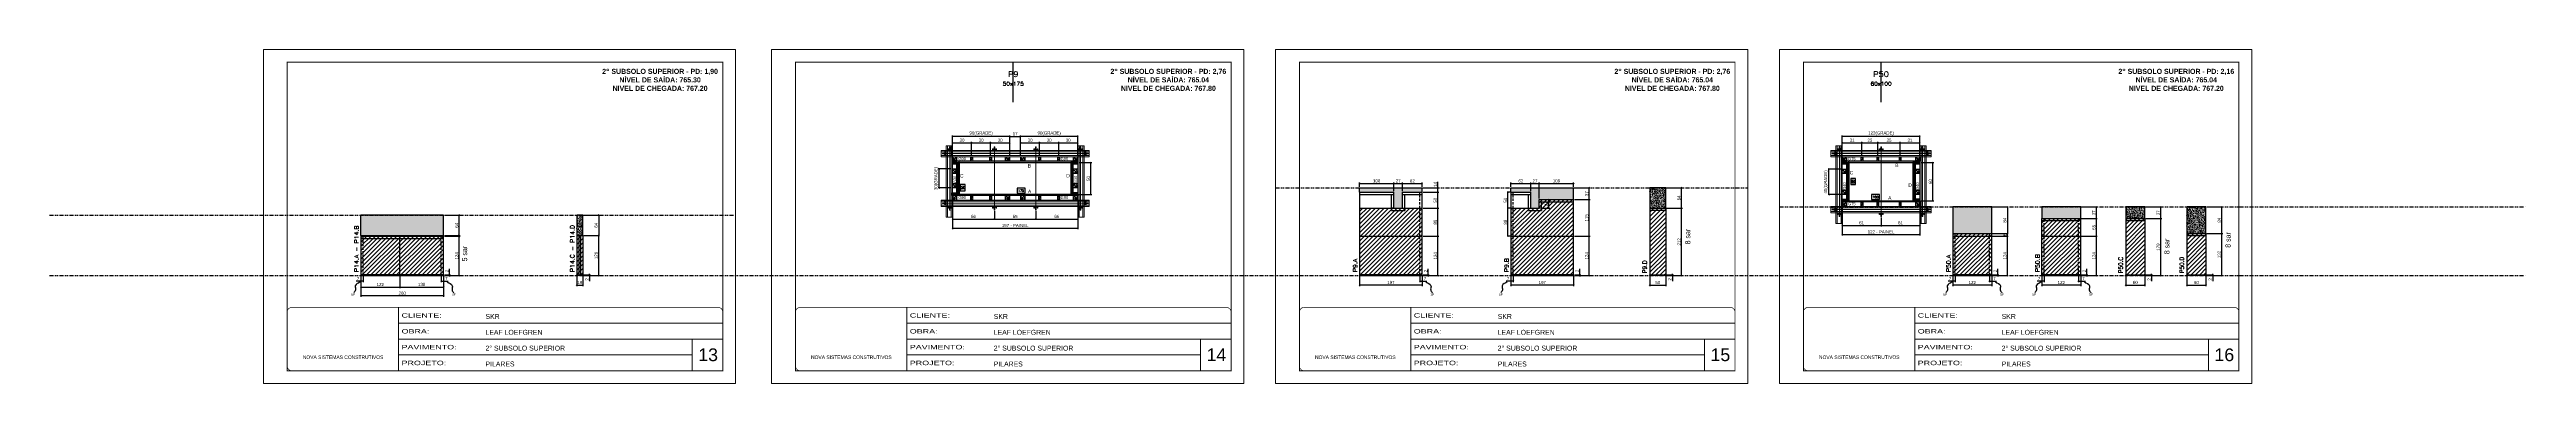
# Model space of a CAD drawing. Extents: x 13741 to 27878, y -21631 to 6985.
# Drawn here: x 13741 to 21531, y 2489 to 3539 of the extents above; entities that cross this region are included whole.
import ezdxf
from ezdxf.enums import TextEntityAlignment as Align

# ---------------------------------------------------------------- set-up
doc = ezdxf.new("R2010")
doc.units = 0
for name, pattern in [('CONTINUO', [0]), ('DASHED', [0.75, 0.5, -0.25]), ('DIVIDE2', [0.625, 0.25, -0.125, 0, -0.125, 0, -0.125]), ('HIDDEN', [0.375, 0.25, -0.125])]:
    doc.linetypes.add(name, pattern=pattern)
for name, color, linetype, lineweight in [('CARIMBO', 255, 'Continuous', 9), ('Folhas', 255, 'Continuous', 9), ('Hachura', 251, 'Continuous', 9), ('Madeira', 126, 'Continuous', 18), ('Perfil Metálico', 224, 'Continuous', 18), ('SARRAFO DE PRESSAO', 251, 'DASHED', 9), ('Texto Seção', 7, 'Continuous', 15)]:
    doc.layers.add(name, color=color, linetype=linetype, lineweight=lineweight)
for name, color, linetype in [('CHAPA', 1, 'Continuous'), ('COTA', 241, 'Continuous'), ('MEIO_PONT', 93, 'Continuous'), ('NOMENCLATURA', 7, 'Continuous'), ('Nível', 160, 'Continuous'), ('Painéis', 200, 'Continuous'), ('SARR_2.2x7', 40, 'Continuous'), ('SARRAFO', 251, 'Continuous'), ('Sarrafo de Pressão', 42, 'HIDDEN'), ('texto', 7, 'Continuous'), ('Texto de Titulo', 7, 'Continuous'), ('Texto Qtd Sarr', 242, 'Continuous'), ('TEXTO_GERAL', 7, 'Continuous')]:
    doc.layers.add(name, color=color, linetype=linetype)
doc.styles.add('ARIAL', font='arial.ttf')
doc.styles.add('ARIAL_NARROW', font='ARIALN.TTF', dxfattribs={"height": 0.2})
doc.styles.add('COTA TECNICA', font='techl___.ttf', dxfattribs={"height": 10})
doc.styles.add('COTA TECNICA 2X', font='techl___.ttf', dxfattribs={"height": 10})
doc.styles.add('COTA TECNICA-50', font='techl___.ttf', dxfattribs={"height": 10})
doc.styles.add('REGUA-120', font='ROMANS.shx', dxfattribs={"height": 15})
doc.styles.add('ROMANC', font='techb___.ttf', dxfattribs={"height": 2.5})
doc.styles.add('ROMANS', font='romans.shx')
doc.styles.add('SANSSERIF', font='sas_____.pfb')
doc.styles.get("Standard").update_dxf_attribs({"font": 'arial.ttf'})
doc.styles.add('Tecnologia', font='')
doc.styles.get('Tecnologia').set_extended_font_data('Forgotten Futurist')
doc.dimstyles.new('COTA PAINEL-50', dxfattribs={"dimtxt": 10, "dimasz": 3, "dimexe": 3, "dimexo": 3, "dimgap": 3, "dimtad": 1, "dimdec": 1, "dimzin": 12, "dimdsep": 46, "dimtxsty": 'COTA TECNICA-50', "dimblk1": 'OBLIQUE', "dimblk2": 'OBLIQUE', "dimsah": 1, "dimcen": 0.9, "dimclrd": 4, "dimclre": 4, "dimclrt": 240, "dimadec": 1, "dimazin": 3, "dimtfac": 1, "dimtdec": 1, "dimtmove": 0, "dimatfit": 3, "dimfxl": 1, "dimtolj": 1, "dimtzin": 12, "dimarcsym": 0})
doc.dimstyles.new('PAINEL', dxfattribs={"dimtxt": 10, "dimasz": 3, "dimexe": 3, "dimexo": 3, "dimgap": 3, "dimtad": 1, "dimdec": 1, "dimzin": 12, "dimdsep": 46, "dimtxsty": 'COTA TECNICA', "dimblk1": 'OBLIQUE', "dimblk2": 'OBLIQUE', "dimsah": 1, "dimcen": 0.9, "dimclrd": 4, "dimclre": 4, "dimclrt": 240, "dimadec": 1, "dimazin": 3, "dimtfac": 1, "dimtdec": 1, "dimtmove": 0, "dimatfit": 3, "dimfxl": 1, "dimtolj": 1, "dimtzin": 12, "dimarcsym": 0})
doc.dimstyles.new('SECAO PILAR', dxfattribs={"dimtxt": 10, "dimasz": 3, "dimexe": 3, "dimexo": 3, "dimgap": 3, "dimtad": 1, "dimdec": 1, "dimlfac": 0.5, "dimzin": 12, "dimdsep": 46, "dimtxsty": 'COTA TECNICA 2X', "dimblk1": 'OBLIQUE', "dimblk2": 'OBLIQUE', "dimsah": 1, "dimcen": 0.9, "dimclrd": 256, "dimclre": 256, "dimclrt": 256, "dimadec": 1, "dimazin": 3, "dimtfac": 1, "dimtdec": 1, "dimtmove": 0, "dimatfit": 3, "dimfxl": 1, "dimtolj": 1, "dimtzin": 12, "dimarcsym": 0})
doc.dimstyles.new('SECÇÃO 2', dxfattribs={"dimtxt": 7, "dimasz": 6, "dimexe": 0.18, "dimexo": 2, "dimgap": -4, "dimtad": 3, "dimdec": 1, "dimlfac": 0.5, "dimzin": 12, "dimdsep": 46, "dimtxsty": 'ROMANS', "dimblk": 'ARCHTICK', "dimcen": 0.09, "dimse1": 1, "dimse2": 1, "dimsd1": 1, "dimsd2": 1, "dimclrd": 180, "dimclre": 5, "dimclrt": 1, "dimadec": 0, "dimazin": 3, "dimtfac": 1, "dimtdec": 1, "dimtofl": 0, "dimtmove": 0, "dimatfit": 3, "dimldrblk": 'ARCHTICK', "dimfxl": 1, "dimtolj": 1, "dimtzin": 0, "dimarcsym": 0})
doc.dimstyles.get("Standard").update_dxf_attribs({"dimtxt": 0.18, "dimasz": 0.18, "dimexe": 0.18, "dimexo": 0.0625, "dimgap": 0.09, "dimtad": 0, "dimtih": 1, "dimtoh": 1, "dimdec": 4, "dimzin": 0, "dimdsep": 46, "dimtxsty": 'Standard', "dimcen": 0.09, "dimadec": 0, "dimazin": 0, "dimtfac": 1, "dimtdec": 4, "dimtofl": 0, "dimtmove": 0, "dimatfit": 3, "dimfxl": 1, "dimtolj": 1, "dimtzin": 0, "dimarcsym": 0})

# ---------------------------------------------------------------- blocks, each defined once
blk = doc.blocks.new('9999999999')
at = {"color": 30, "linetype": 'CONTINUO'}
for p, q in [((98564.6, 34230.2), (98564.6, 34429.4)), ((98564.6, 34379.6), (99584, 34379.6)), ((98564.6, 34329.8), (99488, 34329.8)), ((98564.6, 34280), (99488, 34280)), ((99584, 34329.8), (99488, 34329.8)), ((99488, 34329.8), (99488, 34230.2))]:
    blk.add_line(p, q, dxfattribs=at)
at = {"color": 30, "linetype": 'CONTINUO', "const_width": 2}
blk.add_lwpolyline([(99584, 34230.2), (99584, 34414.4, 0.414214), (99569, 34429.4), (98229, 34429.4, 0.414214), (98214, 34414.4), (98214, 34245.2, 0.414214), (98229, 34230.2), (99584, 34230.2)], format="xyb", dxfattribs=at)
at = {"layer": 'Folhas'}
blk.add_lwpolyline([(98139, 34190.2), (99624, 34190.2), (99624, 35240.2), (98139, 35240.2)], close=True, dxfattribs=at)
at = {"layer": 'Folhas', "color": 30, "const_width": 3}
blk.add_lwpolyline([(98214, 34230.2), (99584, 34230.2), (99584, 35200.2), (98214, 35200.2)], close=True, dxfattribs=at)
at = {"color": 7, "linetype": 'Continuous', "ltscale": 5, "style": 'ARIAL'}
for s, height, p in [('SKR', 15.48, (98837.7, 34393.1)), ('LEAF LOEFGREN', 15.483, (98837.7, 34343.3)), ('NOVA SISTEMAS CONSTRUTIVOS', 11.059, (98263.2, 34267.2)), ('2° SUBSOLO SUPERIOR', 15.483, (98837.7, 34293.5)), ('PILARES', 15.48, (98837.7, 34243.7))]:
    blk.add_text(s, height=height, dxfattribs=at).set_placement(p)
at = {"layer": 'Folhas', "color": 7, "style": 'Tecnologia', "width": 1.5}
for s, p in [('OBRA:', (98573.7, 34347.3)), ('CLIENTE:', (98573.7, 34397.2)), ('PAVIMENTO:', (98573.7, 34297.5)), ('PROJETO:', (98573.7, 34247.7))]:
    blk.add_text(s, height=14, dxfattribs=at).set_placement(p)
blk = doc.blocks.new('_Oblique')
at = {"color": 0, "linetype": 'ByBlock', "lineweight": -2}
blk.add_line((-0.5, -0.5), (0.5, 0.5), dxfattribs=at)
blk = doc.blocks.new('*D1105')
at = {"layer": 'COTA', "color": 4, "lineweight": -2, "transparency": 16777216}
for p, q in [((14720.3, 2827.3), (14720.3, 2761.7)), ((14980.3, 2827.3), (14980.3, 2761.7)), ((14980.3, 2764.7), (14720.3, 2764.7))]:
    blk.add_line(p, q, dxfattribs=at)
at = {"layer": 'Defpoints', "color": 0, "transparency": 16777216}
for p in [(14720.3, 2830.3), (14980.3, 2830.3), (14720.3, 2764.7)]:
    blk.add_point(p, dxfattribs=at)
at = {"layer": 'COTA', "color": 4, "lineweight": -2, "transparency": 16777216, "xscale": 3, "yscale": 3, "zscale": 3, "rotation": 180}
blk.add_blockref('_Oblique', (14720.3, 2764.7), dxfattribs=at)
at = {"layer": 'COTA', "color": 4, "lineweight": -2, "transparency": 16777216, "xscale": 3, "yscale": 3, "zscale": 3}
blk.add_blockref('_Oblique', (14980.3, 2764.7), dxfattribs=at)
at = {"layer": 'COTA', "color": 240, "transparency": 16777216, "insert": (14850.3, 2772.8), "char_height": 10, "attachment_point": 5, "style": 'COTA TECNICA'}
blk.add_mtext('\\A1;260', dxfattribs=at)
blk = doc.blocks.new('*D1106')
at = {"layer": 'COTA', "color": 4, "lineweight": -2, "transparency": 16777216}
for p, q in [((14973.3, 2827.3), (14973.3, 2808)), ((14973.3, 2811), (14980.3, 2811)), ((14980.3, 2825.3), (14980.3, 2808)), ((14980.3, 2811), (14995, 2811))]:
    blk.add_line(p, q, dxfattribs=at)
at = {"layer": 'Defpoints', "color": 0, "transparency": 16777216}
for p in [(14973.3, 2830.3), (14980.3, 2828.3), (14980.3, 2811)]:
    blk.add_point(p, dxfattribs=at)
at = {"layer": 'COTA', "color": 4, "lineweight": -2, "transparency": 16777216, "xscale": 3, "yscale": 3, "zscale": 3, "rotation": 180}
blk.add_blockref('_Oblique', (14973.3, 2811), dxfattribs=at)
at = {"layer": 'COTA', "color": 4, "lineweight": -2, "transparency": 16777216, "xscale": 3, "yscale": 3, "zscale": 3}
blk.add_blockref('_Oblique', (14980.3, 2811), dxfattribs=at)
at = {"layer": 'COTA', "color": 240, "transparency": 16777216, "insert": (14989.1, 2819.1), "char_height": 10, "attachment_point": 5, "style": 'COTA TECNICA-50'}
blk.add_mtext('\\A1;7', dxfattribs=at)
blk = doc.blocks.new('*D1107')
at = {"layer": 'COTA', "color": 4, "lineweight": -2, "transparency": 16777216}
for p, q in [((14720.3, 2811), (14705.5, 2811)), ((14720.3, 2825.3), (14720.3, 2808)), ((14727.3, 2811), (14720.3, 2811)), ((14727.3, 2827.3), (14727.3, 2808))]:
    blk.add_line(p, q, dxfattribs=at)
at = {"layer": 'Defpoints', "color": 0, "transparency": 16777216}
for p in [(14720.3, 2828.3), (14720.3, 2811), (14727.3, 2830.3)]:
    blk.add_point(p, dxfattribs=at)
at = {"layer": 'COTA', "color": 4, "lineweight": -2, "transparency": 16777216, "xscale": 3, "yscale": 3, "zscale": 3, "rotation": 180}
blk.add_blockref('_Oblique', (14720.3, 2811), dxfattribs=at)
at = {"layer": 'COTA', "color": 4, "lineweight": -2, "transparency": 16777216, "xscale": 3, "yscale": 3, "zscale": 3}
blk.add_blockref('_Oblique', (14727.3, 2811), dxfattribs=at)
at = {"layer": 'COTA', "color": 240, "transparency": 16777216, "insert": (14711.4, 2819.1), "char_height": 10, "attachment_point": 5, "style": 'COTA TECNICA-50'}
blk.add_mtext('\\A1;7', dxfattribs=at)
blk = doc.blocks.new('*D1108')
at = {"layer": 'COTA', "color": 4, "lineweight": -2, "transparency": 16777216}
for p, q in [((14983.3, 2830.3), (15002.5, 2830.3)), ((14983.3, 2828.3), (15002.5, 2828.3)), ((14999.5, 2830.3), (14999.5, 2849.1)), ((14999.5, 2828.3), (14999.5, 2830.3)), ((14999.5, 2828.3), (14999.5, 2825.3))]:
    blk.add_line(p, q, dxfattribs=at)
at = {"layer": 'Defpoints', "color": 0, "transparency": 16777216}
for p in [(14980.3, 2830.3), (14980.3, 2828.3), (14999.5, 2828.3)]:
    blk.add_point(p, dxfattribs=at)
at = {"layer": 'COTA', "color": 4, "lineweight": -2, "transparency": 16777216, "xscale": 3, "yscale": 3, "zscale": 3}
for p, rotation in [((14999.5, 2830.3), 270), ((14999.5, 2828.3), 90)]:
    blk.add_blockref('_Oblique', p, dxfattribs=dict(at, rotation=rotation))
at = {"layer": 'COTA', "color": 240, "transparency": 16777216, "insert": (14991.5, 2843), "char_height": 10, "attachment_point": 5, "rotation": 90, "style": 'COTA TECNICA-50'}
blk.add_mtext('\\A1;2', dxfattribs=at)
blk = doc.blocks.new('*D1110')
at = {"layer": 'COTA', "color": 4, "lineweight": -2, "transparency": 16777216}
for p, q in [((14983.3, 3018.3), (15032.6, 3018.3)), ((15029.6, 2954.3), (15029.6, 3018.3)), ((14983.3, 2954.3), (15032.6, 2954.3))]:
    blk.add_line(p, q, dxfattribs=at)
at = {"layer": 'Defpoints', "color": 0, "transparency": 16777216}
for p in [(14980.3, 3018.3), (15029.6, 3018.3), (14980.3, 2954.3)]:
    blk.add_point(p, dxfattribs=at)
at = {"layer": 'COTA', "color": 4, "lineweight": -2, "transparency": 16777216, "xscale": 3, "yscale": 3, "zscale": 3}
for p, rotation in [((15029.6, 3018.3), 90), ((15029.6, 2954.3), 270)]:
    blk.add_blockref('_Oblique', p, dxfattribs=dict(at, rotation=rotation))
at = {"layer": 'COTA', "color": 240, "transparency": 16777216, "insert": (15021.5, 2986.3), "char_height": 10, "attachment_point": 5, "rotation": 90, "style": 'COTA TECNICA-50'}
blk.add_mtext('\\A1;64', dxfattribs=at)
blk = doc.blocks.new('*D1109')
at = {"layer": 'COTA', "color": 4, "lineweight": -2, "transparency": 16777216}
for p, q in [((14983.3, 2954.3), (15032.6, 2954.3)), ((14983.3, 2952.3), (15032.6, 2952.3)), ((15029.6, 2954.3), (15029.6, 2957.3)), ((15029.6, 2952.3), (15029.6, 2954.3)), ((15029.6, 2952.3), (15029.6, 2949.3))]:
    blk.add_line(p, q, dxfattribs=at)
at = {"layer": 'Defpoints', "color": 0, "transparency": 16777216}
for p in [(14980.3, 2954.3), (14980.3, 2952.3), (15029.6, 2954.3)]:
    blk.add_point(p, dxfattribs=at)
at = {"layer": 'COTA', "color": 4, "lineweight": -2, "transparency": 16777216, "xscale": 3, "yscale": 3, "zscale": 3}
for p, rotation in [((15029.6, 2954.3), 270), ((15029.6, 2952.3), 90)]:
    blk.add_blockref('_Oblique', p, dxfattribs=dict(at, rotation=rotation))
at = {"layer": 'COTA', "color": 240, "transparency": 16777216, "insert": (15021.6, 2953.3), "char_height": 10, "attachment_point": 5, "rotation": 90, "style": 'COTA TECNICA-50'}
blk.add_mtext('\\A1;2', dxfattribs=at)
blk = doc.blocks.new('*D1111')
at = {"layer": 'COTA', "color": 4, "linetype": 'ByBlock', "lineweight": -2, "transparency": 16777216}
for p, q in [((14983.3, 2952.3), (15032.6, 2952.3)), ((15029.6, 2828.3), (15029.6, 2952.3)), ((14983.3, 2828.3), (15032.6, 2828.3))]:
    blk.add_line(p, q, dxfattribs=at)
at = {"layer": 'Defpoints', "color": 0, "linetype": 'ByBlock', "transparency": 16777216}
for p in [(14980.3, 2952.3), (15029.6, 2952.3), (14980.3, 2828.3)]:
    blk.add_point(p, dxfattribs=at)
at = {"layer": 'COTA', "color": 4, "linetype": 'ByBlock', "lineweight": -2, "transparency": 16777216, "xscale": 3, "yscale": 3, "zscale": 3}
for p, rotation in [((15029.6, 2952.3), 90), ((15029.6, 2828.3), 270)]:
    blk.add_blockref('_Oblique', p, dxfattribs=dict(at, rotation=rotation))
at = {"layer": 'COTA', "color": 240, "linetype": 'ByBlock', "transparency": 16777216, "insert": (15021.6, 2890.3), "char_height": 10, "attachment_point": 5, "rotation": 90, "style": 'COTA TECNICA'}
blk.add_mtext('\\A1;124', dxfattribs=at)
blk = doc.blocks.new('*D1112')
at = {"layer": 'COTA', "color": 4, "linetype": 'ByBlock', "lineweight": -2, "transparency": 16777216}
for p, q in [((14983.3, 2952.3), (15032.6, 2952.3)), ((15029.6, 2828.3), (15029.6, 2952.3)), ((14983.3, 2828.3), (15032.6, 2828.3))]:
    blk.add_line(p, q, dxfattribs=at)
at = {"layer": 'Defpoints', "color": 0, "linetype": 'ByBlock', "transparency": 16777216}
for p in [(14980.3, 2952.3), (15029.6, 2952.3), (14980.3, 2828.3)]:
    blk.add_point(p, dxfattribs=at)
at = {"layer": 'COTA', "color": 4, "linetype": 'ByBlock', "lineweight": -2, "transparency": 16777216, "xscale": 3, "yscale": 3, "zscale": 3}
for p, rotation in [((15029.6, 2952.3), 90), ((15029.6, 2828.3), 270)]:
    blk.add_blockref('_Oblique', p, dxfattribs=dict(at, rotation=rotation))
at = {"layer": 'COTA', "color": 240, "linetype": 'ByBlock', "transparency": 16777216, "insert": (15021.6, 2890.3), "char_height": 10, "attachment_point": 5, "rotation": 90, "style": 'COTA TECNICA'}
blk.add_mtext('\\A1;124', dxfattribs=at)
blk = doc.blocks.new('*D1113')
at = {"layer": 'COTA', "color": 4, "lineweight": -2, "transparency": 16777216}
for p, q in [((14842.3, 2825.3), (14842.3, 2789.1)), ((14980.3, 2825.3), (14980.3, 2789.1)), ((14842.3, 2792.1), (14980.3, 2792.1))]:
    blk.add_line(p, q, dxfattribs=at)
at = {"layer": 'Defpoints', "color": 0, "transparency": 16777216}
for p in [(14842.3, 2828.3), (14980.3, 2828.3), (14980.3, 2792.1)]:
    blk.add_point(p, dxfattribs=at)
at = {"layer": 'COTA', "color": 4, "lineweight": -2, "transparency": 16777216, "xscale": 3, "yscale": 3, "zscale": 3, "rotation": 180}
blk.add_blockref('_Oblique', (14842.3, 2792.1), dxfattribs=at)
at = {"layer": 'COTA', "color": 4, "lineweight": -2, "transparency": 16777216, "xscale": 3, "yscale": 3, "zscale": 3}
blk.add_blockref('_Oblique', (14980.3, 2792.1), dxfattribs=at)
at = {"layer": 'COTA', "color": 240, "transparency": 16777216, "insert": (14911.3, 2800.3), "char_height": 10, "attachment_point": 5, "style": 'COTA TECNICA'}
blk.add_mtext('\\A1;138', dxfattribs=at)
blk = doc.blocks.new('*D1114')
at = {"layer": 'COTA', "color": 4, "lineweight": -2, "transparency": 16777216}
for p, q in [((14720.3, 2825.3), (14720.3, 2789.1)), ((14842.3, 2825.3), (14842.3, 2789.1)), ((14720.3, 2792.1), (14842.3, 2792.1))]:
    blk.add_line(p, q, dxfattribs=at)
at = {"layer": 'Defpoints', "color": 0, "transparency": 16777216}
for p in [(14720.3, 2828.3), (14842.3, 2828.3), (14842.3, 2792.1)]:
    blk.add_point(p, dxfattribs=at)
at = {"layer": 'COTA', "color": 4, "lineweight": -2, "transparency": 16777216, "xscale": 3, "yscale": 3, "zscale": 3, "rotation": 180}
blk.add_blockref('_Oblique', (14720.3, 2792.1), dxfattribs=at)
at = {"layer": 'COTA', "color": 4, "lineweight": -2, "transparency": 16777216, "xscale": 3, "yscale": 3, "zscale": 3}
blk.add_blockref('_Oblique', (14842.3, 2792.1), dxfattribs=at)
at = {"layer": 'COTA', "color": 240, "transparency": 16777216, "insert": (14781.3, 2800.2), "char_height": 10, "attachment_point": 5, "style": 'COTA TECNICA'}
blk.add_mtext('\\A1;122', dxfattribs=at)
blk = doc.blocks.new('*D1115')
at = {"layer": 'COTA', "color": 4, "lineweight": -2, "transparency": 16777216}
for p, q in [((15399.2, 2827.3), (15399.2, 2795.4)), ((15418.2, 2827.3), (15418.2, 2795.4)), ((15399.2, 2798.4), (15418.2, 2798.4))]:
    blk.add_line(p, q, dxfattribs=at)
at = {"layer": 'Defpoints', "color": 0, "transparency": 16777216}
for p in [(15399.2, 2830.3), (15418.2, 2830.3), (15418.2, 2798.4)]:
    blk.add_point(p, dxfattribs=at)
at = {"layer": 'COTA', "color": 4, "lineweight": -2, "transparency": 16777216, "xscale": 3, "yscale": 3, "zscale": 3, "rotation": 180}
blk.add_blockref('_Oblique', (15399.2, 2798.4), dxfattribs=at)
at = {"layer": 'COTA', "color": 4, "lineweight": -2, "transparency": 16777216, "xscale": 3, "yscale": 3, "zscale": 3}
blk.add_blockref('_Oblique', (15418.2, 2798.4), dxfattribs=at)
at = {"layer": 'COTA', "color": 240, "transparency": 16777216, "insert": (15408.7, 2806.5), "char_height": 10, "attachment_point": 5, "style": 'COTA TECNICA'}
blk.add_mtext('\\A1;19', dxfattribs=at)
blk = doc.blocks.new('*D1116')
at = {"layer": 'COTA', "color": 4, "lineweight": -2, "transparency": 16777216}
for p, q in [((15421.2, 2830.3), (15442.4, 2830.3)), ((15421.2, 2828.3), (15442.4, 2828.3)), ((15439.4, 2830.3), (15439.4, 2833.3)), ((15439.4, 2830.3), (15439.4, 2828.3)), ((15439.4, 2828.3), (15439.4, 2810.2))]:
    blk.add_line(p, q, dxfattribs=at)
at = {"layer": 'Defpoints', "color": 0, "transparency": 16777216}
for p in [(15418.2, 2830.3), (15418.2, 2828.3), (15439.4, 2830.3)]:
    blk.add_point(p, dxfattribs=at)
at = {"layer": 'COTA', "color": 4, "lineweight": -2, "transparency": 16777216, "xscale": 3, "yscale": 3, "zscale": 3}
for p, rotation in [((15439.4, 2830.3), 270), ((15439.4, 2828.3), 90)]:
    blk.add_blockref('_Oblique', p, dxfattribs=dict(at, rotation=rotation))
at = {"layer": 'COTA', "color": 240, "transparency": 16777216, "insert": (15431.4, 2816.2), "char_height": 10, "attachment_point": 5, "rotation": 90, "style": 'COTA TECNICA-50'}
blk.add_mtext('\\A1;2', dxfattribs=at)
blk = doc.blocks.new('*D1118')
at = {"layer": 'COTA', "color": 4, "linetype": 'ByBlock', "lineweight": -2, "transparency": 16777216}
for p, q in [((15421.2, 3018.3), (15471.2, 3018.3)), ((15468.2, 3018.3), (15468.2, 2954.3)), ((15421.2, 2954.3), (15471.2, 2954.3))]:
    blk.add_line(p, q, dxfattribs=at)
at = {"layer": 'Defpoints', "color": 0, "linetype": 'ByBlock', "transparency": 16777216}
for p in [(15418.2, 3018.3), (15418.2, 2954.3), (15468.2, 2954.3)]:
    blk.add_point(p, dxfattribs=at)
at = {"layer": 'COTA', "color": 4, "linetype": 'ByBlock', "lineweight": -2, "transparency": 16777216, "xscale": 3, "yscale": 3, "zscale": 3}
for p, rotation in [((15468.2, 3018.3), 90), ((15468.2, 2954.3), 270)]:
    blk.add_blockref('_Oblique', p, dxfattribs=dict(at, rotation=rotation))
at = {"layer": 'COTA', "color": 240, "linetype": 'ByBlock', "transparency": 16777216, "insert": (15460.1, 2986.3), "char_height": 10, "attachment_point": 5, "rotation": 90, "style": 'COTA TECNICA'}
blk.add_mtext('\\A1;64', dxfattribs=at)
blk = doc.blocks.new('*D1117')
at = {"layer": 'COTA', "color": 4, "lineweight": -2, "transparency": 16777216}
for p, q in [((15421.2, 2954.3), (15471.2, 2954.3)), ((15468.2, 2828.3), (15468.2, 2954.3)), ((15421.2, 2828.3), (15471.2, 2828.3))]:
    blk.add_line(p, q, dxfattribs=at)
at = {"layer": 'Defpoints', "color": 0, "transparency": 16777216}
for p in [(15418.2, 2954.3), (15468.2, 2954.3), (15418.2, 2828.3)]:
    blk.add_point(p, dxfattribs=at)
at = {"layer": 'COTA', "color": 4, "lineweight": -2, "transparency": 16777216, "xscale": 3, "yscale": 3, "zscale": 3}
for p, rotation in [((15468.2, 2954.3), 90), ((15468.2, 2828.3), 270)]:
    blk.add_blockref('_Oblique', p, dxfattribs=dict(at, rotation=rotation))
at = {"layer": 'COTA', "color": 240, "transparency": 16777216, "insert": (15460.1, 2891.3), "char_height": 10, "attachment_point": 5, "rotation": 90, "style": 'COTA TECNICA-50'}
blk.add_mtext('\\A1;126', dxfattribs=at)
blk = doc.blocks.new('*D1127')
at = {"layer": 'COTA', "color": 180, "lineweight": -2, "transparency": 16777216}
for p, q in [((16620.4, 3114.5), (16605.4, 3114.5)), ((16605.4, 3114.5), (16605.4, 3095.1)), ((16605.4, 3095.1), (16620.4, 3095.1)), ((16620.4, 3095.1), (16620.4, 3114.5))]:
    blk.add_line(p, q, dxfattribs=at)
at = {"layer": 'Defpoints', "color": 0, "transparency": 16777216}
for p in [(16620.3, 3183.7), (16620.3, 3083.7), (16624.4, 3083.7)]:
    blk.add_point(p, dxfattribs=at)
at = {"layer": 'COTA', "color": 1, "transparency": 16777216, "insert": (16612.9, 3104.8), "char_height": 7, "attachment_point": 5, "rotation": 90, "style": 'ROMANS'}
blk.add_mtext('\\A1;50', dxfattribs=at)
blk = doc.blocks.new('_ArchTick')
at = {"color": 0, "linetype": 'ByBlock', "const_width": 0.15}
blk.add_lwpolyline([(-0.5, -0.5), (0.5, 0.5)], dxfattribs=at)
blk = doc.blocks.new('*D1128')
at = {"layer": 'COTA', "color": 180, "lineweight": -2, "transparency": 16777216}
for p, q in [((16809, 3102.7), (16784, 3102.7)), ((16784, 3102.7), (16784, 3087.7)), ((16784, 3087.7), (16809, 3087.7)), ((16809, 3087.7), (16809, 3102.7))]:
    blk.add_line(p, q, dxfattribs=at)
at = {"layer": 'Defpoints', "color": 0, "transparency": 16777216}
for p in [(16603, 3083.7), (16953, 3083.7), (16953, 3083.7)]:
    blk.add_point(p, dxfattribs=at)
at = {"layer": 'COTA', "color": 1, "transparency": 16777216, "insert": (16796.5, 3095.2), "char_height": 7, "attachment_point": 5, "style": 'ROMANS'}
blk.add_mtext('\\A1;175', dxfattribs=at)
blk = doc.blocks.new('*D1129')
at = {"layer": 'COTA', "lineweight": -2, "transparency": 16777216}
for p, q in [((16581, 3062.8), (16581, 2974.6)), ((16975, 3062.8), (16975, 2974.6)), ((16581, 2977.6), (16975, 2977.6))]:
    blk.add_line(p, q, dxfattribs=at)
at = {"layer": 'Defpoints', "color": 0, "transparency": 16777216}
for p in [(16581, 3065.8), (16975, 3065.8), (16975, 2977.6)]:
    blk.add_point(p, dxfattribs=at)
at = {"layer": 'COTA', "lineweight": -2, "transparency": 16777216, "xscale": 3, "yscale": 3, "zscale": 3, "rotation": 180}
blk.add_blockref('_Oblique', (16581, 2977.6), dxfattribs=at)
at = {"layer": 'COTA', "lineweight": -2, "transparency": 16777216, "xscale": 3, "yscale": 3, "zscale": 3}
blk.add_blockref('_Oblique', (16975, 2977.6), dxfattribs=at)
at = {"layer": 'COTA', "transparency": 16777216, "insert": (16778, 2985.7), "char_height": 10, "attachment_point": 5, "style": 'COTA TECNICA 2X'}
blk.add_mtext('\\A1;197 - PAINEL', dxfattribs=at)
blk = doc.blocks.new('*D1130')
at = {"layer": 'COTA', "lineweight": -2, "transparency": 16777216}
for p, q in [((16581, 3062.7), (16581, 3003)), ((16581, 3006), (16713, 3006)), ((16713, 3031), (16713, 3003))]:
    blk.add_line(p, q, dxfattribs=at)
at = {"layer": 'Defpoints', "color": 0, "transparency": 16777216}
for p in [(16581, 3065.7), (16713, 3034), (16713, 3006)]:
    blk.add_point(p, dxfattribs=at)
at = {"layer": 'COTA', "lineweight": -2, "transparency": 16777216, "xscale": 3, "yscale": 3, "zscale": 3, "rotation": 180}
blk.add_blockref('_Oblique', (16581, 3006), dxfattribs=at)
at = {"layer": 'COTA', "lineweight": -2, "transparency": 16777216, "xscale": 3, "yscale": 3, "zscale": 3}
blk.add_blockref('_Oblique', (16713, 3006), dxfattribs=at)
at = {"layer": 'COTA', "transparency": 16777216, "insert": (16647, 3014.1), "char_height": 10, "attachment_point": 5, "style": 'COTA TECNICA 2X'}
blk.add_mtext('\\A1;66', dxfattribs=at)
blk = doc.blocks.new('*D1131')
at = {"layer": 'COTA', "lineweight": -2, "transparency": 16777216}
for p, q in [((16975, 3062.7), (16975, 3003)), ((16843, 3031), (16843, 3003)), ((16843, 3006), (16975, 3006))]:
    blk.add_line(p, q, dxfattribs=at)
at = {"layer": 'Defpoints', "color": 0, "transparency": 16777216}
for p in [(16975, 3065.7), (16843, 3034), (16975, 3006)]:
    blk.add_point(p, dxfattribs=at)
at = {"layer": 'COTA', "lineweight": -2, "transparency": 16777216, "xscale": 3, "yscale": 3, "zscale": 3, "rotation": 180}
blk.add_blockref('_Oblique', (16843, 3006), dxfattribs=at)
at = {"layer": 'COTA', "lineweight": -2, "transparency": 16777216, "xscale": 3, "yscale": 3, "zscale": 3}
blk.add_blockref('_Oblique', (16975, 3006), dxfattribs=at)
at = {"layer": 'COTA', "transparency": 16777216, "insert": (16909, 3014.1), "char_height": 10, "attachment_point": 5, "style": 'COTA TECNICA 2X'}
blk.add_mtext('\\A1;66', dxfattribs=at)
blk = doc.blocks.new('C')
at = {"layer": 'Hachura', "color": 0}
for p, q in [((0, 3.2), (0, -3.2)), ((0.4, 3.2), (0, 3.2)), ((0.5, 3.2), (0, 3.2)), ((0.5, 3), (0, 3)), ((0.5, 2.9), (0, 2.9)), ((0, 2.7), (0, -1.2)), ((0.5, 2.6), (0, 2.6)), ((0.5, 2.2), (0, 2.2)), ((0.5, 1.5), (0, 1.5)), ((0.4, 0.5), (0.2, 0.5)), ((0.4, -3.2), (0.4, 3.2)), ((0.4, 3.2), (2.6, 3.2)), ((1.7, 1), (0.4, 1)), ((1.5, 0.1), (0.4, 0.1)), ((1.4, 1.9), (1.4, 1)), ((2.6, 2.4), (1.5, 2.1)), ((1.7, -1), (1.7, 1)), ((1.7, 1), (1.7, 0.8)), ((1.7, 1), (1.7, 0.8)), ((1.7, 0.8), (3.4, 0.8)), ((3.4, 0.4), (1.7, 0.4)), ((2.6, 3.2), (2.6, 2.4)), ((3.3, 0.8), (3.3, -0.8)), ((3.4, 0.8), (3.4, -0.8)), ((3.7, 0.4), (3.4, 0.4)), ((3.8, -0.5), (3.4, 0.4)), ((3.4, 0.1), (3.7, -0.6)), ((3.7, 0.5), (4.3, -0.6)), ((3.7, 0.4), (4.2, -0.5)), ((4.4, -0.6), (3.8, 0.5)), ((4.2, 0.4), (3.9, 0.4)), ((4.4, -0.5), (3.9, 0.4)), ((4.2, 0.4), (4.3, 0.4)), ((4.3, 0.5), (4.8, -0.6)), ((4.3, 0.4), (4.7, -0.5)), ((5, -0.6), (4.4, 0.5)), ((4.5, 0.4), (4.8, 0.4)), ((5, -0.5), (4.5, 0.4)), ((4.8, 0.4), (5.3, -0.5)), ((4.9, 0.5), (5.4, -0.6)), ((5.5, -0.6), (5, 0.5)), ((5.6, -0.5), (5.1, 0.4)), ((5.4, 0.4), (5.1, 0.4)), ((5.6, -0.5), (5.1, 0.4)), ((5.4, 0.4), (5.7, -0.2)), ((5.5, 0.5), (5.7, -0.1)), ((5.7, 0.2), (5.6, 0.5)), ((5.7, 0.3), (5.7, 0.4)), ((5.7, 0.4), (5.7, 0.4)), ((5.7, 0.4), (5.9, 0.3)), ((5.7, 0.4), (5.7, -0.5)), ((5.9, -0.4), (5.9, 0.3)), ((0.4, 0), (0, 0)), ((0.5, -1.5), (0, -1.5)), ((0.5, -2.2), (0, -2.2)), ((0.5, -2.6), (0, -2.6)), ((0.5, -2.9), (0, -2.9)), ((0.5, -3), (0, -3)), ((0, -3.2), (2.6, -3.2)), ((0.5, -3.2), (0, -3.2)), ((0.1, -0.5), (0.3, -0.5)), ((0.3, -0.5), (0.4, -0.5)), ((0.4, 0), (0.4, -1)), ((0.4, -0.2), (1.5, -0.2)), ((0.4, -0.6), (0.4, -0.3)), ((0.4, -3.2), (0.4, -0.6)), ((0.4, -1), (1.7, -1)), ((1.4, -1.9), (1.4, -1)), ((2.6, -2.4), (1.5, -2.1)), ((3.4, -0.3), (1.7, -0.3)), ((3.4, -0.8), (1.7, -0.8)), ((2.6, -3.2), (2.6, -2.4)), ((3.4, -0.1), (3.6, -0.5)), ((3.4, -0.5), (3.6, -0.5)), ((3.8, -0.5), (4.2, -0.5)), ((4.4, -0.5), (4.7, -0.5)), ((4.6, -0.5), (4.7, -0.5)), ((5, -0.5), (5.3, -0.5)), ((5.6, -0.5), (5.7, -0.5)), ((5.7, -0.5), (5.9, -0.4)), ((5.7, -0.5), (5.7, -0.5))]:
    blk.add_line(p, q, dxfattribs=at)
for centre, radius, start, end in [((1.5, 1.9), 0.161, 104.7436, 180), ((1.4, 0), 0.129, 272.695, 87.305), ((3.8, 0.4), 0.143, 25.5688, 154.4312), ((4.4, 0.4), 0.143, 25.5688, 154.4312), ((5, 0.4), 0.143, 25.5688, 154.4312), ((5.5, 0.4), 0.143, 25.5688, 154.4312), ((0.2, -0.4), 0.174, 221.744, 317.8592), ((1.5, -1.9), 0.161, 180, 255.2564), ((3.7, -0.4), 0.174, 222.1408, 318.256), ((4.3, -0.4), 0.174, 222.1408, 318.256), ((4.9, -0.4), 0.174, 222.1408, 318.256), ((5.4, -0.4), 0.174, 222.1408, 318.256), ((5.6, -0.4), 0.174, 317.8592, 318.256)]:
    blk.add_arc(centre, radius, start, end, dxfattribs=at)
blk = doc.blocks.new('*D1132')
at = {"layer": 'COTA', "lineweight": -2, "transparency": 16777216}
for p, q in [((16713, 3031), (16713, 3003)), ((16713, 3006), (16843, 3006)), ((16843, 3031), (16843, 3003))]:
    blk.add_line(p, q, dxfattribs=at)
at = {"layer": 'Defpoints', "color": 0, "transparency": 16777216}
for p in [(16713, 3034), (16843, 3034), (16843, 3006)]:
    blk.add_point(p, dxfattribs=at)
at = {"layer": 'COTA', "lineweight": -2, "transparency": 16777216, "xscale": 3, "yscale": 3, "zscale": 3, "rotation": 180}
blk.add_blockref('_Oblique', (16713, 3006), dxfattribs=at)
at = {"layer": 'COTA', "lineweight": -2, "transparency": 16777216, "xscale": 3, "yscale": 3, "zscale": 3}
blk.add_blockref('_Oblique', (16843, 3006), dxfattribs=at)
at = {"layer": 'COTA', "transparency": 16777216, "insert": (16778, 3014.1), "char_height": 10, "attachment_point": 5, "style": 'COTA TECNICA 2X'}
blk.add_mtext('\\A1;65', dxfattribs=at)
blk = doc.blocks.new('*D1119')
at = {"layer": 'COTA', "lineweight": -2, "transparency": 16777216}
for p, q in [((16795, 3204.7), (16795, 3248.7)), ((16795, 3245.7), (16855, 3245.7)), ((16855, 3204.7), (16855, 3248.7))]:
    blk.add_line(p, q, dxfattribs=at)
at = {"layer": 'Defpoints', "color": 0, "transparency": 16777216}
for p in [(16795, 3201.7), (16855, 3245.7), (16855, 3201.7)]:
    blk.add_point(p, dxfattribs=at)
at = {"layer": 'COTA', "lineweight": -2, "transparency": 16777216, "xscale": 3, "yscale": 3, "zscale": 3, "rotation": 180}
blk.add_blockref('_Oblique', (16795, 3245.7), dxfattribs=at)
at = {"layer": 'COTA', "lineweight": -2, "transparency": 16777216, "xscale": 3, "yscale": 3, "zscale": 3}
blk.add_blockref('_Oblique', (16855, 3245.7), dxfattribs=at)
at = {"layer": 'COTA', "transparency": 16777216, "insert": (16825, 3253.9), "char_height": 10, "attachment_point": 5, "style": 'COTA TECNICA 2X'}
blk.add_mtext('\\A1;30', dxfattribs=at)
blk = doc.blocks.new('*D1120')
at = {"layer": 'COTA', "lineweight": -2, "transparency": 16777216}
for p, q in [((16855, 3204.7), (16855, 3248.7)), ((16855, 3245.7), (16915, 3245.7)), ((16915, 3204.7), (16915, 3248.7))]:
    blk.add_line(p, q, dxfattribs=at)
at = {"layer": 'Defpoints', "color": 0, "transparency": 16777216}
for p in [(16855, 3201.7), (16915, 3245.7), (16915, 3201.7)]:
    blk.add_point(p, dxfattribs=at)
at = {"layer": 'COTA', "lineweight": -2, "transparency": 16777216, "xscale": 3, "yscale": 3, "zscale": 3, "rotation": 180}
blk.add_blockref('_Oblique', (16855, 3245.7), dxfattribs=at)
at = {"layer": 'COTA', "lineweight": -2, "transparency": 16777216, "xscale": 3, "yscale": 3, "zscale": 3}
blk.add_blockref('_Oblique', (16915, 3245.7), dxfattribs=at)
at = {"layer": 'COTA', "transparency": 16777216, "insert": (16885, 3253.9), "char_height": 10, "attachment_point": 5, "style": 'COTA TECNICA 2X'}
blk.add_mtext('\\A1;30', dxfattribs=at)
blk = doc.blocks.new('*D1121')
at = {"layer": 'COTA', "lineweight": -2, "transparency": 16777216}
for p, q in [((16915, 3204.7), (16915, 3248.7)), ((16915, 3245.7), (16975, 3245.7)), ((16975, 3204.7), (16975, 3248.7))]:
    blk.add_line(p, q, dxfattribs=at)
at = {"layer": 'Defpoints', "color": 0, "transparency": 16777216}
for p in [(16915, 3201.7), (16975, 3245.7), (16975, 3201.7)]:
    blk.add_point(p, dxfattribs=at)
at = {"layer": 'COTA', "lineweight": -2, "transparency": 16777216, "xscale": 3, "yscale": 3, "zscale": 3, "rotation": 180}
blk.add_blockref('_Oblique', (16915, 3245.7), dxfattribs=at)
at = {"layer": 'COTA', "lineweight": -2, "transparency": 16777216, "xscale": 3, "yscale": 3, "zscale": 3}
blk.add_blockref('_Oblique', (16975, 3245.7), dxfattribs=at)
at = {"layer": 'COTA', "transparency": 16777216, "insert": (16945, 3253.9), "char_height": 10, "attachment_point": 5, "style": 'COTA TECNICA 2X'}
blk.add_mtext('\\A1;30', dxfattribs=at)
blk = doc.blocks.new('*D1133')
at = {"layer": 'COTA', "lineweight": -2, "transparency": 16777216}
for p, q in [((16795, 3204.7), (16795, 3268.9)), ((16975, 3265.9), (16795, 3265.9)), ((16975, 3204.7), (16975, 3268.9))]:
    blk.add_line(p, q, dxfattribs=at)
at = {"layer": 'Defpoints', "color": 0, "transparency": 16777216}
for p in [(16795, 3265.9), (16795, 3201.7), (16975, 3201.7)]:
    blk.add_point(p, dxfattribs=at)
at = {"layer": 'COTA', "lineweight": -2, "transparency": 16777216, "xscale": 3, "yscale": 3, "zscale": 3, "rotation": 180}
blk.add_blockref('_Oblique', (16795, 3265.9), dxfattribs=at)
at = {"layer": 'COTA', "lineweight": -2, "transparency": 16777216, "xscale": 3, "yscale": 3, "zscale": 3}
blk.add_blockref('_Oblique', (16975, 3265.9), dxfattribs=at)
at = {"layer": 'COTA', "transparency": 16777216, "insert": (16885, 3275.1), "char_height": 10, "attachment_point": 5, "style": 'COTA TECNICA 2X'}
blk.add_mtext('\\A1;90(GRADE)', dxfattribs=at)
blk = doc.blocks.new('*D1134')
at = {"layer": 'COTA', "lineweight": -2, "transparency": 16777216}
for p, q in [((16978, 3183.7), (17019.3, 3183.7)), ((17016.3, 3083.7), (17016.3, 3183.7)), ((16978, 3083.7), (17019.3, 3083.7))]:
    blk.add_line(p, q, dxfattribs=at)
at = {"layer": 'Defpoints', "color": 0, "transparency": 16777216}
for p in [(16975, 3183.7), (17016.3, 3183.7), (16975, 3083.7)]:
    blk.add_point(p, dxfattribs=at)
at = {"layer": 'COTA', "lineweight": -2, "transparency": 16777216, "xscale": 3, "yscale": 3, "zscale": 3}
for p, rotation in [((17016.3, 3183.7), 90), ((17016.3, 3083.7), 270)]:
    blk.add_blockref('_Oblique', p, dxfattribs=dict(at, rotation=rotation))
at = {"layer": 'COTA', "transparency": 16777216, "insert": (17008.2, 3133.7), "char_height": 10, "attachment_point": 5, "rotation": 90, "style": 'COTA TECNICA 2X'}
blk.add_mtext('\\A1;50', dxfattribs=at)
blk = doc.blocks.new('PONTALETE')
at = {"layer": 'Madeira'}
for q in [(2.7, 7), (7, 5.8), (7, 1.7)]:
    blk.add_line((0, 0), q, dxfattribs=at)
blk.add_lwpolyline([(0, 0), (7, 0), (7, 7), (0, 7)], close=True, dxfattribs=at)
for centre, radius, start, end in [((2, 0.1), 6.23, 37.2818, 109.0913), ((1.1, 0.9), 3.19, 343.603, 109.9847), ((-0.2, -0.8), 3.09, 14.6322, 86.0383)]:
    blk.add_arc(centre, radius, start, end, dxfattribs=at)
blk = doc.blocks.new('MEIO PONTALETE')
at = {"layer": 'Madeira'}
for q in [(2.7, 7), (3.5, 2.9), (3.5, 0.9)]:
    blk.add_line((0, 0), q, dxfattribs=at)
blk.add_lwpolyline([(0, 0), (3.5, 0), (3.5, 7), (0, 7)], close=True, dxfattribs=at)
for centre, radius, start, end in [((2, 0.1), 6.23, 76.4499, 109.0913), ((1.1, 0.9), 3.19, 40.9063, 109.9847), ((-0.2, -0.8), 3.09, 14.6322, 86.0383)]:
    blk.add_arc(centre, radius, start, end, dxfattribs=at)
blk = doc.blocks.new('*D1122')
at = {"layer": 'COTA', "lineweight": -2, "transparency": 16777216}
for p, q in [((16580.9, 3204.7), (16580.9, 3248.7)), ((16580.9, 3245.7), (16640.9, 3245.7)), ((16640.9, 3204.7), (16640.9, 3248.7))]:
    blk.add_line(p, q, dxfattribs=at)
at = {"layer": 'Defpoints', "color": 0, "transparency": 16777216}
for p in [(16580.9, 3201.7), (16640.9, 3245.7), (16640.9, 3201.7)]:
    blk.add_point(p, dxfattribs=at)
at = {"layer": 'COTA', "lineweight": -2, "transparency": 16777216, "xscale": 3, "yscale": 3, "zscale": 3, "rotation": 180}
blk.add_blockref('_Oblique', (16580.9, 3245.7), dxfattribs=at)
at = {"layer": 'COTA', "lineweight": -2, "transparency": 16777216, "xscale": 3, "yscale": 3, "zscale": 3}
blk.add_blockref('_Oblique', (16640.9, 3245.7), dxfattribs=at)
at = {"layer": 'COTA', "transparency": 16777216, "insert": (16610.9, 3253.9), "char_height": 10, "attachment_point": 5, "style": 'COTA TECNICA 2X'}
blk.add_mtext('\\A1;30', dxfattribs=at)
blk = doc.blocks.new('*D1123')
at = {"layer": 'COTA', "lineweight": -2, "transparency": 16777216}
for p, q in [((16640.9, 3204.7), (16640.9, 3248.7)), ((16640.9, 3245.7), (16700.9, 3245.7)), ((16700.9, 3204.7), (16700.9, 3248.7))]:
    blk.add_line(p, q, dxfattribs=at)
at = {"layer": 'Defpoints', "color": 0, "transparency": 16777216}
for p in [(16640.9, 3201.7), (16700.9, 3245.7), (16700.9, 3201.7)]:
    blk.add_point(p, dxfattribs=at)
at = {"layer": 'COTA', "lineweight": -2, "transparency": 16777216, "xscale": 3, "yscale": 3, "zscale": 3, "rotation": 180}
blk.add_blockref('_Oblique', (16640.9, 3245.7), dxfattribs=at)
at = {"layer": 'COTA', "lineweight": -2, "transparency": 16777216, "xscale": 3, "yscale": 3, "zscale": 3}
blk.add_blockref('_Oblique', (16700.9, 3245.7), dxfattribs=at)
at = {"layer": 'COTA', "transparency": 16777216, "insert": (16670.9, 3253.9), "char_height": 10, "attachment_point": 5, "style": 'COTA TECNICA 2X'}
blk.add_mtext('\\A1;30', dxfattribs=at)
blk = doc.blocks.new('*D1124')
at = {"layer": 'COTA', "lineweight": -2, "transparency": 16777216}
for p, q in [((16700.9, 3204.7), (16700.9, 3248.7)), ((16700.9, 3245.7), (16760.9, 3245.7)), ((16760.9, 3204.7), (16760.9, 3248.7))]:
    blk.add_line(p, q, dxfattribs=at)
at = {"layer": 'Defpoints', "color": 0, "transparency": 16777216}
for p in [(16700.9, 3201.7), (16760.9, 3245.7), (16760.9, 3201.7)]:
    blk.add_point(p, dxfattribs=at)
at = {"layer": 'COTA', "lineweight": -2, "transparency": 16777216, "xscale": 3, "yscale": 3, "zscale": 3, "rotation": 180}
blk.add_blockref('_Oblique', (16700.9, 3245.7), dxfattribs=at)
at = {"layer": 'COTA', "lineweight": -2, "transparency": 16777216, "xscale": 3, "yscale": 3, "zscale": 3}
blk.add_blockref('_Oblique', (16760.9, 3245.7), dxfattribs=at)
at = {"layer": 'COTA', "transparency": 16777216, "insert": (16730.9, 3253.9), "char_height": 10, "attachment_point": 5, "style": 'COTA TECNICA 2X'}
blk.add_mtext('\\A1;30', dxfattribs=at)
blk = doc.blocks.new('*D1125')
at = {"layer": 'COTA', "lineweight": -2, "transparency": 16777216}
for p, q in [((16580.9, 3204.7), (16580.9, 3268.9)), ((16760.9, 3265.9), (16580.9, 3265.9)), ((16760.9, 3204.7), (16760.9, 3268.9))]:
    blk.add_line(p, q, dxfattribs=at)
at = {"layer": 'Defpoints', "color": 0, "transparency": 16777216}
for p in [(16580.9, 3265.9), (16580.9, 3201.7), (16760.9, 3201.7)]:
    blk.add_point(p, dxfattribs=at)
at = {"layer": 'COTA', "lineweight": -2, "transparency": 16777216, "xscale": 3, "yscale": 3, "zscale": 3, "rotation": 180}
blk.add_blockref('_Oblique', (16580.9, 3265.9), dxfattribs=at)
at = {"layer": 'COTA', "lineweight": -2, "transparency": 16777216, "xscale": 3, "yscale": 3, "zscale": 3}
blk.add_blockref('_Oblique', (16760.9, 3265.9), dxfattribs=at)
at = {"layer": 'COTA', "transparency": 16777216, "insert": (16670.9, 3275.1), "char_height": 10, "attachment_point": 5, "style": 'COTA TECNICA 2X'}
blk.add_mtext('\\A1;90(GRADE)', dxfattribs=at)
blk = doc.blocks.new('*D1135')
at = {"layer": 'COTA', "lineweight": -2, "transparency": 16777216}
for p, q in [((16761, 3204.7), (16761, 3268.9)), ((16761, 3265.9), (16795, 3265.9)), ((16795, 3204.7), (16795, 3268.9))]:
    blk.add_line(p, q, dxfattribs=at)
at = {"layer": 'Defpoints', "color": 0, "transparency": 16777216}
for p in [(16761, 3201.7), (16795, 3265.9), (16795, 3201.7)]:
    blk.add_point(p, dxfattribs=at)
at = {"layer": 'COTA', "lineweight": -2, "transparency": 16777216, "xscale": 3, "yscale": 3, "zscale": 3, "rotation": 180}
blk.add_blockref('_Oblique', (16761, 3265.9), dxfattribs=at)
at = {"layer": 'COTA', "lineweight": -2, "transparency": 16777216, "xscale": 3, "yscale": 3, "zscale": 3}
blk.add_blockref('_Oblique', (16795, 3265.9), dxfattribs=at)
at = {"layer": 'COTA', "transparency": 16777216, "insert": (16778, 3273.9), "char_height": 10, "attachment_point": 5, "style": 'COTA TECNICA 2X'}
blk.add_mtext('\\A1;17', dxfattribs=at)
blk = doc.blocks.new('titulo1')
at = {"layer": 'Defpoints', "color": 252, "linetype": 'HIDDEN', "ltscale": 2}
blk.add_line((0, 0), (0, 125), dxfattribs=at)
at = {"layer": 'Defpoints', "style": 'ROMANS', "oblique": 15}
blk.add_attdef('FOLHA', text='', height=10, dxfattribs=at).set_placement((0, 15.6), align=Align.MIDDLE_CENTER)
at = {"layer": 'Texto Qtd Sarr', "color": 3, "style": 'ROMANS', "oblique": 15}
for tag, height, p in [('TITULO', 17, (0, 71.4)), ('SEÇÃO', 12, (0, 41.5))]:
    blk.add_attdef(tag, text='', height=height, dxfattribs=at).set_placement(p, align=Align.MIDDLE_CENTER)
blk = doc.blocks.new('*D1126')
at = {"layer": 'COTA', "lineweight": -2, "transparency": 16777216}
for p, q in [((16578, 3163.7), (16536.2, 3163.7)), ((16539.2, 3103.7), (16539.2, 3163.7)), ((16578, 3103.7), (16536.2, 3103.7))]:
    blk.add_line(p, q, dxfattribs=at)
at = {"layer": 'Defpoints', "color": 0, "transparency": 16777216}
for p in [(16539.2, 3163.7), (16581, 3163.7), (16581, 3103.7)]:
    blk.add_point(p, dxfattribs=at)
at = {"layer": 'COTA', "lineweight": -2, "transparency": 16777216, "xscale": 3, "yscale": 3, "zscale": 3}
for p, rotation in [((16539.2, 3163.7), 90), ((16539.2, 3103.7), 270)]:
    blk.add_blockref('_Oblique', p, dxfattribs=dict(at, rotation=rotation))
at = {"layer": 'COTA', "transparency": 16777216, "insert": (16529.9, 3133.7), "char_height": 10, "attachment_point": 5, "rotation": 90, "style": 'COTA TECNICA 2X'}
blk.add_mtext('\\A1;30(GRADE)', dxfattribs=at)
blk = doc.blocks.new('*D1136')
at = {"layer": 'COTA', "color": 4, "lineweight": -2, "transparency": 16777216}
for p, q in [((17861.1, 2827.3), (17861.1, 2795.4)), ((18058.1, 2827.3), (18058.1, 2795.4)), ((18058.1, 2798.4), (17861.1, 2798.4))]:
    blk.add_line(p, q, dxfattribs=at)
at = {"layer": 'Defpoints', "color": 0, "transparency": 16777216}
for p in [(17861.1, 2830.3), (18058.1, 2830.3), (17861.1, 2798.4)]:
    blk.add_point(p, dxfattribs=at)
at = {"layer": 'COTA', "color": 4, "lineweight": -2, "transparency": 16777216, "xscale": 3, "yscale": 3, "zscale": 3, "rotation": 180}
blk.add_blockref('_Oblique', (17861.1, 2798.4), dxfattribs=at)
at = {"layer": 'COTA', "color": 4, "lineweight": -2, "transparency": 16777216, "xscale": 3, "yscale": 3, "zscale": 3}
blk.add_blockref('_Oblique', (18058.1, 2798.4), dxfattribs=at)
at = {"layer": 'COTA', "color": 240, "transparency": 16777216, "insert": (17959.6, 2806.5), "char_height": 10, "attachment_point": 5, "style": 'COTA TECNICA'}
blk.add_mtext('\\A1;197', dxfattribs=at)
blk = doc.blocks.new('*D1137')
at = {"layer": 'COTA', "color": 4, "lineweight": -2, "transparency": 16777216}
for p, q in [((18051.1, 2827.3), (18051.1, 2808)), ((18051.1, 2811), (18058.1, 2811)), ((18058.1, 2825.3), (18058.1, 2808)), ((18058.1, 2811), (18072.9, 2811))]:
    blk.add_line(p, q, dxfattribs=at)
at = {"layer": 'Defpoints', "color": 0, "transparency": 16777216}
for p in [(18051.1, 2830.3), (18058.1, 2828.3), (18058.1, 2811)]:
    blk.add_point(p, dxfattribs=at)
at = {"layer": 'COTA', "color": 4, "lineweight": -2, "transparency": 16777216, "xscale": 3, "yscale": 3, "zscale": 3, "rotation": 180}
blk.add_blockref('_Oblique', (18051.1, 2811), dxfattribs=at)
at = {"layer": 'COTA', "color": 4, "lineweight": -2, "transparency": 16777216, "xscale": 3, "yscale": 3, "zscale": 3}
blk.add_blockref('_Oblique', (18058.1, 2811), dxfattribs=at)
at = {"layer": 'COTA', "color": 240, "transparency": 16777216, "insert": (18067, 2819.1), "char_height": 10, "attachment_point": 5, "style": 'COTA TECNICA-50'}
blk.add_mtext('\\A1;7', dxfattribs=at)
blk = doc.blocks.new('*D1138')
at = {"layer": 'COTA', "color": 4, "lineweight": -2, "transparency": 16777216}
for p, q in [((18061.1, 2830.3), (18080.4, 2830.3)), ((18061.1, 2828.3), (18080.4, 2828.3)), ((18077.4, 2830.3), (18077.4, 2849.1)), ((18077.4, 2828.3), (18077.4, 2830.3)), ((18077.4, 2828.3), (18077.4, 2825.3))]:
    blk.add_line(p, q, dxfattribs=at)
at = {"layer": 'Defpoints', "color": 0, "transparency": 16777216}
for p in [(18058.1, 2830.3), (18058.1, 2828.3), (18077.4, 2828.3)]:
    blk.add_point(p, dxfattribs=at)
at = {"layer": 'COTA', "color": 4, "lineweight": -2, "transparency": 16777216, "xscale": 3, "yscale": 3, "zscale": 3}
for p, rotation in [((18077.4, 2830.3), 270), ((18077.4, 2828.3), 90)]:
    blk.add_blockref('_Oblique', p, dxfattribs=dict(at, rotation=rotation))
at = {"layer": 'COTA', "color": 240, "transparency": 16777216, "insert": (18069.4, 2843), "char_height": 10, "attachment_point": 5, "rotation": 90, "style": 'COTA TECNICA-50'}
blk.add_mtext('\\A1;2', dxfattribs=at)
blk = doc.blocks.new('*D1139')
at = {"layer": 'COTA', "color": 4, "lineweight": -2, "transparency": 16777216}
for p, q in [((18061.1, 3040.3), (18110.5, 3040.3)), ((18107.5, 2952.3), (18107.5, 3040.3)), ((18061.1, 2952.3), (18110.5, 2952.3))]:
    blk.add_line(p, q, dxfattribs=at)
at = {"layer": 'Defpoints', "color": 0, "transparency": 16777216}
for p in [(18058.1, 3040.3), (18107.5, 3040.3), (18058.1, 2952.3)]:
    blk.add_point(p, dxfattribs=at)
at = {"layer": 'COTA', "color": 4, "lineweight": -2, "transparency": 16777216, "xscale": 3, "yscale": 3, "zscale": 3}
for p, rotation in [((18107.5, 3040.3), 90), ((18107.5, 2952.3), 270)]:
    blk.add_blockref('_Oblique', p, dxfattribs=dict(at, rotation=rotation))
at = {"layer": 'COTA', "color": 240, "transparency": 16777216, "insert": (18099.4, 2996.3), "char_height": 10, "attachment_point": 5, "rotation": 90, "style": 'COTA TECNICA-50'}
blk.add_mtext('\\A1;88', dxfattribs=at)
blk = doc.blocks.new('*D1140')
at = {"layer": 'COTA', "color": 4, "linetype": 'ByBlock', "lineweight": -2, "transparency": 16777216}
for p, q in [((18061.1, 2952.3), (18110.5, 2952.3)), ((18107.5, 2828.3), (18107.5, 2952.3)), ((18061.1, 2828.3), (18110.5, 2828.3))]:
    blk.add_line(p, q, dxfattribs=at)
at = {"layer": 'Defpoints', "color": 0, "linetype": 'ByBlock', "transparency": 16777216}
for p in [(18058.1, 2952.3), (18107.5, 2952.3), (18058.1, 2828.3)]:
    blk.add_point(p, dxfattribs=at)
at = {"layer": 'COTA', "color": 4, "linetype": 'ByBlock', "lineweight": -2, "transparency": 16777216, "xscale": 3, "yscale": 3, "zscale": 3}
for p, rotation in [((18107.5, 2952.3), 90), ((18107.5, 2828.3), 270)]:
    blk.add_blockref('_Oblique', p, dxfattribs=dict(at, rotation=rotation))
at = {"layer": 'COTA', "color": 240, "linetype": 'ByBlock', "transparency": 16777216, "insert": (18099.4, 2890.3), "char_height": 10, "attachment_point": 5, "rotation": 90, "style": 'COTA TECNICA'}
blk.add_mtext('\\A1;124', dxfattribs=at)
blk = doc.blocks.new('*D1141')
at = {"layer": 'COTA', "color": 4, "linetype": 'ByBlock', "lineweight": -2, "transparency": 16777216}
for p, q in [((18061.1, 2952.3), (18110.5, 2952.3)), ((18107.5, 2828.3), (18107.5, 2952.3)), ((18061.1, 2828.3), (18110.5, 2828.3))]:
    blk.add_line(p, q, dxfattribs=at)
at = {"layer": 'Defpoints', "color": 0, "linetype": 'ByBlock', "transparency": 16777216}
for p in [(18058.1, 2952.3), (18107.5, 2952.3), (18058.1, 2828.3)]:
    blk.add_point(p, dxfattribs=at)
at = {"layer": 'COTA', "color": 4, "linetype": 'ByBlock', "lineweight": -2, "transparency": 16777216, "xscale": 3, "yscale": 3, "zscale": 3}
for p, rotation in [((18107.5, 2952.3), 90), ((18107.5, 2828.3), 270)]:
    blk.add_blockref('_Oblique', p, dxfattribs=dict(at, rotation=rotation))
at = {"layer": 'COTA', "color": 240, "linetype": 'ByBlock', "transparency": 16777216, "insert": (18099.4, 2890.3), "char_height": 10, "attachment_point": 5, "rotation": 90, "style": 'COTA TECNICA'}
blk.add_mtext('\\A1;124', dxfattribs=at)
blk = doc.blocks.new('*D1142')
at = {"layer": 'COTA', "color": 4, "lineweight": -2, "transparency": 16777216}
for p, q in [((18107.5, 3104.3), (18107.5, 3123.4)), ((18061.1, 3104.3), (18110.5, 3104.3)), ((18061.1, 3090.3), (18110.5, 3090.3)), ((18107.5, 3090.3), (18107.5, 3104.3))]:
    blk.add_line(p, q, dxfattribs=at)
at = {"layer": 'Defpoints', "color": 0, "transparency": 16777216}
for p in [(18058.1, 3104.3), (18058.1, 3090.3), (18107.5, 3104.3)]:
    blk.add_point(p, dxfattribs=at)
at = {"layer": 'COTA', "color": 4, "lineweight": -2, "transparency": 16777216, "xscale": 3, "yscale": 3, "zscale": 3}
for p, rotation in [((18107.5, 3104.3), 90), ((18107.5, 3090.3), 270)]:
    blk.add_blockref('_Oblique', p, dxfattribs=dict(at, rotation=rotation))
at = {"layer": 'COTA', "color": 240, "transparency": 16777216, "insert": (18099.4, 3115.3), "char_height": 10, "attachment_point": 5, "rotation": 90, "style": 'COTA TECNICA'}
blk.add_mtext('\\A1;14', dxfattribs=at)
blk = doc.blocks.new('*D1143')
at = {"layer": 'COTA', "color": 4, "lineweight": -2, "transparency": 16777216}
for p, q in [((17861.1, 3107.3), (17861.1, 3120.8)), ((17861.1, 3117.8), (17969.1, 3117.8)), ((17969.1, 3093.3), (17969.1, 3120.8))]:
    blk.add_line(p, q, dxfattribs=at)
at = {"layer": 'Defpoints', "color": 0, "transparency": 16777216}
for p in [(17969.1, 3117.8), (17861.1, 3104.3), (17969.1, 3090.3)]:
    blk.add_point(p, dxfattribs=at)
at = {"layer": 'COTA', "color": 4, "lineweight": -2, "transparency": 16777216, "xscale": 3, "yscale": 3, "zscale": 3, "rotation": 180}
blk.add_blockref('_Oblique', (17861.1, 3117.8), dxfattribs=at)
at = {"layer": 'COTA', "color": 4, "lineweight": -2, "transparency": 16777216, "xscale": 3, "yscale": 3, "zscale": 3}
blk.add_blockref('_Oblique', (17969.1, 3117.8), dxfattribs=at)
at = {"layer": 'COTA', "color": 240, "transparency": 16777216, "insert": (17915.1, 3125.9), "char_height": 10, "attachment_point": 5, "style": 'COTA TECNICA'}
blk.add_mtext('\\A1;108', dxfattribs=at)
blk = doc.blocks.new('*D1144')
at = {"layer": 'COTA', "color": 4, "lineweight": -2, "transparency": 16777216}
for p, q in [((17969.1, 3093.3), (17969.1, 3120.8)), ((17969.1, 3117.8), (17996.1, 3117.8)), ((17996.1, 3093.3), (17996.1, 3120.8))]:
    blk.add_line(p, q, dxfattribs=at)
at = {"layer": 'Defpoints', "color": 0, "transparency": 16777216}
for p in [(17996.1, 3117.8), (17969.1, 3090.3), (17996.1, 3090.3)]:
    blk.add_point(p, dxfattribs=at)
at = {"layer": 'COTA', "color": 4, "lineweight": -2, "transparency": 16777216, "xscale": 3, "yscale": 3, "zscale": 3, "rotation": 180}
blk.add_blockref('_Oblique', (17969.1, 3117.8), dxfattribs=at)
at = {"layer": 'COTA', "color": 4, "lineweight": -2, "transparency": 16777216, "xscale": 3, "yscale": 3, "zscale": 3}
blk.add_blockref('_Oblique', (17996.1, 3117.8), dxfattribs=at)
at = {"layer": 'COTA', "color": 240, "transparency": 16777216, "insert": (17982.6, 3125.8), "char_height": 10, "attachment_point": 5, "style": 'COTA TECNICA'}
blk.add_mtext('\\A1;27', dxfattribs=at)
blk = doc.blocks.new('*D1145')
at = {"layer": 'COTA', "color": 4, "lineweight": -2, "transparency": 16777216}
for p, q in [((17996.1, 3093.3), (17996.1, 3120.8)), ((17996.1, 3117.8), (18058.1, 3117.8)), ((18058.1, 3107.3), (18058.1, 3120.8))]:
    blk.add_line(p, q, dxfattribs=at)
at = {"layer": 'Defpoints', "color": 0, "transparency": 16777216}
for p in [(18058.1, 3117.8), (17996.1, 3090.3), (18058.1, 3104.3)]:
    blk.add_point(p, dxfattribs=at)
at = {"layer": 'COTA', "color": 4, "lineweight": -2, "transparency": 16777216, "xscale": 3, "yscale": 3, "zscale": 3, "rotation": 180}
blk.add_blockref('_Oblique', (17996.1, 3117.8), dxfattribs=at)
at = {"layer": 'COTA', "color": 4, "lineweight": -2, "transparency": 16777216, "xscale": 3, "yscale": 3, "zscale": 3}
blk.add_blockref('_Oblique', (18058.1, 3117.8), dxfattribs=at)
at = {"layer": 'COTA', "color": 240, "transparency": 16777216, "insert": (18027.1, 3125.9), "char_height": 10, "attachment_point": 5, "style": 'COTA TECNICA'}
blk.add_mtext('\\A1;62', dxfattribs=at)
blk = doc.blocks.new('*D1146')
at = {"layer": 'COTA', "color": 4, "lineweight": -2, "transparency": 16777216}
for p, q in [((18061.1, 3090.3), (18110.5, 3090.3)), ((18061.1, 3040.3), (18110.5, 3040.3)), ((18107.5, 3040.3), (18107.5, 3090.3))]:
    blk.add_line(p, q, dxfattribs=at)
at = {"layer": 'Defpoints', "color": 0, "transparency": 16777216}
for p in [(18058.1, 3090.3), (18058.1, 3040.3), (18107.5, 3090.3)]:
    blk.add_point(p, dxfattribs=at)
at = {"layer": 'COTA', "color": 4, "lineweight": -2, "transparency": 16777216, "xscale": 3, "yscale": 3, "zscale": 3}
for p, rotation in [((18107.5, 3090.3), 90), ((18107.5, 3040.3), 270)]:
    blk.add_blockref('_Oblique', p, dxfattribs=dict(at, rotation=rotation))
at = {"layer": 'COTA', "color": 240, "transparency": 16777216, "insert": (18099.4, 3065.3), "char_height": 10, "attachment_point": 5, "rotation": 90, "style": 'COTA TECNICA'}
blk.add_mtext('\\A1;50', dxfattribs=at)
blk = doc.blocks.new('*D1147')
at = {"layer": 'COTA', "color": 4, "lineweight": -2, "transparency": 16777216}
for p, q in [((18337.4, 2827.3), (18337.4, 2795.4)), ((18534.4, 2827.3), (18534.4, 2795.4)), ((18534.4, 2798.4), (18337.4, 2798.4))]:
    blk.add_line(p, q, dxfattribs=at)
at = {"layer": 'Defpoints', "color": 0, "transparency": 16777216}
for p in [(18337.4, 2830.3), (18534.4, 2830.3), (18337.4, 2798.4)]:
    blk.add_point(p, dxfattribs=at)
at = {"layer": 'COTA', "color": 4, "lineweight": -2, "transparency": 16777216, "xscale": 3, "yscale": 3, "zscale": 3, "rotation": 180}
blk.add_blockref('_Oblique', (18337.4, 2798.4), dxfattribs=at)
at = {"layer": 'COTA', "color": 4, "lineweight": -2, "transparency": 16777216, "xscale": 3, "yscale": 3, "zscale": 3}
blk.add_blockref('_Oblique', (18534.4, 2798.4), dxfattribs=at)
at = {"layer": 'COTA', "color": 240, "transparency": 16777216, "insert": (18435.9, 2806.5), "char_height": 10, "attachment_point": 5, "style": 'COTA TECNICA'}
blk.add_mtext('\\A1;197', dxfattribs=at)
blk = doc.blocks.new('*D1148')
at = {"layer": 'COTA', "color": 4, "lineweight": -2, "transparency": 16777216}
for p, q in [((18337.4, 2811), (18322.6, 2811)), ((18337.4, 2825.3), (18337.4, 2808)), ((18344.4, 2811), (18337.4, 2811)), ((18344.4, 2827.3), (18344.4, 2808))]:
    blk.add_line(p, q, dxfattribs=at)
at = {"layer": 'Defpoints', "color": 0, "transparency": 16777216}
for p in [(18337.4, 2828.3), (18337.4, 2811), (18344.4, 2830.3)]:
    blk.add_point(p, dxfattribs=at)
at = {"layer": 'COTA', "color": 4, "lineweight": -2, "transparency": 16777216, "xscale": 3, "yscale": 3, "zscale": 3, "rotation": 180}
blk.add_blockref('_Oblique', (18337.4, 2811), dxfattribs=at)
at = {"layer": 'COTA', "color": 4, "lineweight": -2, "transparency": 16777216, "xscale": 3, "yscale": 3, "zscale": 3}
blk.add_blockref('_Oblique', (18344.4, 2811), dxfattribs=at)
at = {"layer": 'COTA', "color": 240, "transparency": 16777216, "insert": (18328.5, 2819.1), "char_height": 10, "attachment_point": 5, "style": 'COTA TECNICA-50'}
blk.add_mtext('\\A1;7', dxfattribs=at)
blk = doc.blocks.new('*D1149')
at = {"layer": 'COTA', "color": 4, "lineweight": -2, "transparency": 16777216}
for p, q in [((18537.4, 2830.3), (18556.6, 2830.3)), ((18537.4, 2828.3), (18556.6, 2828.3)), ((18553.6, 2830.3), (18553.6, 2849.1)), ((18553.6, 2828.3), (18553.6, 2830.3)), ((18553.6, 2828.3), (18553.6, 2825.3))]:
    blk.add_line(p, q, dxfattribs=at)
at = {"layer": 'Defpoints', "color": 0, "transparency": 16777216}
for p in [(18534.4, 2830.3), (18534.4, 2828.3), (18553.6, 2828.3)]:
    blk.add_point(p, dxfattribs=at)
at = {"layer": 'COTA', "color": 4, "lineweight": -2, "transparency": 16777216, "xscale": 3, "yscale": 3, "zscale": 3}
for p, rotation in [((18553.6, 2830.3), 270), ((18553.6, 2828.3), 90)]:
    blk.add_blockref('_Oblique', p, dxfattribs=dict(at, rotation=rotation))
at = {"layer": 'COTA', "color": 240, "transparency": 16777216, "insert": (18545.6, 2843), "char_height": 10, "attachment_point": 5, "rotation": 90, "style": 'COTA TECNICA-50'}
blk.add_mtext('\\A1;2', dxfattribs=at)
blk = doc.blocks.new('*D1150')
at = {"layer": 'COTA', "color": 4, "lineweight": -2, "transparency": 16777216}
for p, q in [((18537.4, 3067.3), (18586.7, 3067.3)), ((18583.7, 2952.3), (18583.7, 3067.3)), ((18537.4, 2952.3), (18586.7, 2952.3))]:
    blk.add_line(p, q, dxfattribs=at)
at = {"layer": 'Defpoints', "color": 0, "transparency": 16777216}
for p in [(18534.4, 3067.3), (18583.7, 3067.3), (18534.4, 2952.3)]:
    blk.add_point(p, dxfattribs=at)
at = {"layer": 'COTA', "color": 4, "lineweight": -2, "transparency": 16777216, "xscale": 3, "yscale": 3, "zscale": 3}
for p, rotation in [((18583.7, 3067.3), 90), ((18583.7, 2952.3), 270)]:
    blk.add_blockref('_Oblique', p, dxfattribs=dict(at, rotation=rotation))
at = {"layer": 'COTA', "color": 240, "transparency": 16777216, "insert": (18575.6, 3009.8), "char_height": 10, "attachment_point": 5, "rotation": 90, "style": 'COTA TECNICA-50'}
blk.add_mtext('\\A1;115', dxfattribs=at)
blk = doc.blocks.new('*D1155')
at = {"layer": 'COTA', "color": 4, "linetype": 'ByBlock', "lineweight": -2, "transparency": 16777216}
for p, q in [((18537.4, 2952.3), (18586.7, 2952.3)), ((18583.7, 2828.3), (18583.7, 2952.3)), ((18537.4, 2828.3), (18586.7, 2828.3))]:
    blk.add_line(p, q, dxfattribs=at)
at = {"layer": 'Defpoints', "color": 0, "linetype": 'ByBlock', "transparency": 16777216}
for p in [(18534.4, 2952.3), (18583.7, 2952.3), (18534.4, 2828.3)]:
    blk.add_point(p, dxfattribs=at)
at = {"layer": 'COTA', "color": 4, "linetype": 'ByBlock', "lineweight": -2, "transparency": 16777216, "xscale": 3, "yscale": 3, "zscale": 3}
for p, rotation in [((18583.7, 2952.3), 90), ((18583.7, 2828.3), 270)]:
    blk.add_blockref('_Oblique', p, dxfattribs=dict(at, rotation=rotation))
at = {"layer": 'COTA', "color": 240, "linetype": 'ByBlock', "transparency": 16777216, "insert": (18575.7, 2890.3), "char_height": 10, "attachment_point": 5, "rotation": 90, "style": 'COTA TECNICA'}
blk.add_mtext('\\A1;124', dxfattribs=at)
blk = doc.blocks.new('*D1156')
at = {"layer": 'COTA', "color": 4, "linetype": 'ByBlock', "lineweight": -2, "transparency": 16777216}
for p, q in [((18537.4, 2952.3), (18586.7, 2952.3)), ((18583.7, 2828.3), (18583.7, 2952.3)), ((18537.4, 2828.3), (18586.7, 2828.3))]:
    blk.add_line(p, q, dxfattribs=at)
at = {"layer": 'Defpoints', "color": 0, "linetype": 'ByBlock', "transparency": 16777216}
for p in [(18534.4, 2952.3), (18583.7, 2952.3), (18534.4, 2828.3)]:
    blk.add_point(p, dxfattribs=at)
at = {"layer": 'COTA', "color": 4, "linetype": 'ByBlock', "lineweight": -2, "transparency": 16777216, "xscale": 3, "yscale": 3, "zscale": 3}
for p, rotation in [((18583.7, 2952.3), 90), ((18583.7, 2828.3), 270)]:
    blk.add_blockref('_Oblique', p, dxfattribs=dict(at, rotation=rotation))
at = {"layer": 'COTA', "color": 240, "linetype": 'ByBlock', "transparency": 16777216, "insert": (18575.7, 2890.3), "char_height": 10, "attachment_point": 5, "rotation": 90, "style": 'COTA TECNICA'}
blk.add_mtext('\\A1;124', dxfattribs=at)
blk = doc.blocks.new('*D1154')
at = {"layer": 'COTA', "color": 4, "lineweight": -2, "transparency": 16777216}
for p, q in [((18537.4, 3104.3), (18586.7, 3104.3)), ((18537.4, 3067.3), (18586.7, 3067.3)), ((18583.7, 3067.3), (18583.7, 3104.3))]:
    blk.add_line(p, q, dxfattribs=at)
at = {"layer": 'Defpoints', "color": 0, "transparency": 16777216}
for p in [(18534.4, 3104.3), (18534.4, 3067.3), (18583.7, 3104.3)]:
    blk.add_point(p, dxfattribs=at)
at = {"layer": 'COTA', "color": 4, "lineweight": -2, "transparency": 16777216, "xscale": 3, "yscale": 3, "zscale": 3}
for p, rotation in [((18583.7, 3104.3), 90), ((18583.7, 3067.3), 270)]:
    blk.add_blockref('_Oblique', p, dxfattribs=dict(at, rotation=rotation))
at = {"layer": 'COTA', "color": 240, "transparency": 16777216, "insert": (18575.5, 3085.8), "char_height": 10, "attachment_point": 5, "rotation": 90, "style": 'COTA TECNICA'}
blk.add_mtext('\\A1;37', dxfattribs=at)
blk = doc.blocks.new('*D1151')
at = {"layer": 'COTA', "color": 4, "lineweight": -2, "transparency": 16777216}
for p, q in [((18337.4, 3107.3), (18337.4, 3120.8)), ((18337.4, 3117.8), (18399.4, 3117.8)), ((18399.4, 3093.3), (18399.4, 3120.8))]:
    blk.add_line(p, q, dxfattribs=at)
at = {"layer": 'Defpoints', "color": 0, "transparency": 16777216}
for p in [(18399.4, 3117.8), (18337.4, 3104.3), (18399.4, 3090.3)]:
    blk.add_point(p, dxfattribs=at)
at = {"layer": 'COTA', "color": 4, "lineweight": -2, "transparency": 16777216, "xscale": 3, "yscale": 3, "zscale": 3, "rotation": 180}
blk.add_blockref('_Oblique', (18337.4, 3117.8), dxfattribs=at)
at = {"layer": 'COTA', "color": 4, "lineweight": -2, "transparency": 16777216, "xscale": 3, "yscale": 3, "zscale": 3}
blk.add_blockref('_Oblique', (18399.4, 3117.8), dxfattribs=at)
at = {"layer": 'COTA', "color": 240, "transparency": 16777216, "insert": (18368.4, 3125.9), "char_height": 10, "attachment_point": 5, "style": 'COTA TECNICA'}
blk.add_mtext('\\A1;62', dxfattribs=at)
blk = doc.blocks.new('*D1152')
at = {"layer": 'COTA', "color": 4, "lineweight": -2, "transparency": 16777216}
for p, q in [((18399.4, 3093.3), (18399.4, 3120.8)), ((18399.4, 3117.8), (18426.4, 3117.8)), ((18426.4, 3070.3), (18426.4, 3120.8))]:
    blk.add_line(p, q, dxfattribs=at)
at = {"layer": 'Defpoints', "color": 0, "transparency": 16777216}
for p in [(18426.4, 3117.8), (18399.4, 3090.3), (18426.4, 3067.3)]:
    blk.add_point(p, dxfattribs=at)
at = {"layer": 'COTA', "color": 4, "lineweight": -2, "transparency": 16777216, "xscale": 3, "yscale": 3, "zscale": 3, "rotation": 180}
blk.add_blockref('_Oblique', (18399.4, 3117.8), dxfattribs=at)
at = {"layer": 'COTA', "color": 4, "lineweight": -2, "transparency": 16777216, "xscale": 3, "yscale": 3, "zscale": 3}
blk.add_blockref('_Oblique', (18426.4, 3117.8), dxfattribs=at)
at = {"layer": 'COTA', "color": 240, "transparency": 16777216, "insert": (18412.9, 3125.8), "char_height": 10, "attachment_point": 5, "style": 'COTA TECNICA'}
blk.add_mtext('\\A1;27', dxfattribs=at)
blk = doc.blocks.new('*D1153')
at = {"layer": 'COTA', "color": 4, "lineweight": -2, "transparency": 16777216}
for p, q in [((18426.4, 3070.3), (18426.4, 3120.8)), ((18426.4, 3117.8), (18534.4, 3117.8)), ((18534.4, 3107.3), (18534.4, 3120.8))]:
    blk.add_line(p, q, dxfattribs=at)
at = {"layer": 'Defpoints', "color": 0, "transparency": 16777216}
for p in [(18534.4, 3117.8), (18426.4, 3067.3), (18534.4, 3104.3)]:
    blk.add_point(p, dxfattribs=at)
at = {"layer": 'COTA', "color": 4, "lineweight": -2, "transparency": 16777216, "xscale": 3, "yscale": 3, "zscale": 3, "rotation": 180}
blk.add_blockref('_Oblique', (18426.4, 3117.8), dxfattribs=at)
at = {"layer": 'COTA', "color": 4, "lineweight": -2, "transparency": 16777216, "xscale": 3, "yscale": 3, "zscale": 3}
blk.add_blockref('_Oblique', (18534.4, 3117.8), dxfattribs=at)
at = {"layer": 'COTA', "color": 240, "transparency": 16777216, "insert": (18480.4, 3125.9), "char_height": 10, "attachment_point": 5, "style": 'COTA TECNICA'}
blk.add_mtext('\\A1;108', dxfattribs=at)
blk = doc.blocks.new('*D1157')
at = {"layer": 'COTA', "color": 4, "lineweight": -2, "transparency": 16777216}
for p, q in [((18334.4, 3040.3), (18325, 3040.3)), ((18328, 2952.3), (18328, 3040.3)), ((18334.4, 2952.3), (18325, 2952.3))]:
    blk.add_line(p, q, dxfattribs=at)
at = {"layer": 'Defpoints', "color": 0, "transparency": 16777216}
for p in [(18328, 3040.3), (18337.4, 3040.3), (18337.4, 2952.3)]:
    blk.add_point(p, dxfattribs=at)
at = {"layer": 'COTA', "color": 4, "lineweight": -2, "transparency": 16777216, "xscale": 3, "yscale": 3, "zscale": 3}
for p, rotation in [((18328, 3040.3), 90), ((18328, 2952.3), 270)]:
    blk.add_blockref('_Oblique', p, dxfattribs=dict(at, rotation=rotation))
at = {"layer": 'COTA', "color": 240, "transparency": 16777216, "insert": (18319.9, 2996.3), "char_height": 10, "attachment_point": 5, "rotation": 90, "style": 'COTA TECNICA'}
blk.add_mtext('\\A1;88', dxfattribs=at)
blk = doc.blocks.new('*D1158')
at = {"layer": 'COTA', "color": 4, "lineweight": -2, "transparency": 16777216}
for p, q in [((18334.4, 3090.3), (18325, 3090.3)), ((18334.4, 3040.3), (18325, 3040.3)), ((18328, 3040.3), (18328, 3090.3))]:
    blk.add_line(p, q, dxfattribs=at)
at = {"layer": 'Defpoints', "color": 0, "transparency": 16777216}
for p in [(18328, 3090.3), (18337.4, 3090.3), (18337.4, 3040.3)]:
    blk.add_point(p, dxfattribs=at)
at = {"layer": 'COTA', "color": 4, "lineweight": -2, "transparency": 16777216, "xscale": 3, "yscale": 3, "zscale": 3}
for p, rotation in [((18328, 3090.3), 90), ((18328, 3040.3), 270)]:
    blk.add_blockref('_Oblique', p, dxfattribs=dict(at, rotation=rotation))
at = {"layer": 'COTA', "color": 240, "transparency": 16777216, "insert": (18319.9, 3065.3), "char_height": 10, "attachment_point": 5, "rotation": 90, "style": 'COTA TECNICA'}
blk.add_mtext('\\A1;50', dxfattribs=at)
blk = doc.blocks.new('*D1159')
at = {"layer": 'COTA', "color": 4, "lineweight": -2, "transparency": 16777216}
for p, q in [((18436.4, 3067.3), (18459.1, 3067.3)), ((18436.4, 3040.3), (18459.1, 3040.3)), ((18456.1, 3040.3), (18456.1, 3067.3))]:
    blk.add_line(p, q, dxfattribs=at)
at = {"layer": 'Defpoints', "color": 0, "transparency": 16777216}
for p in [(18433.4, 3067.3), (18433.4, 3040.3), (18456.1, 3067.3)]:
    blk.add_point(p, dxfattribs=at)
at = {"layer": 'COTA', "color": 4, "lineweight": -2, "transparency": 16777216, "xscale": 3, "yscale": 3, "zscale": 3}
for p, rotation in [((18456.1, 3067.3), 90), ((18456.1, 3040.3), 270)]:
    blk.add_blockref('_Oblique', p, dxfattribs=dict(at, rotation=rotation))
at = {"layer": 'COTA', "color": 240, "transparency": 16777216, "insert": (18448, 3053.8), "char_height": 10, "attachment_point": 5, "rotation": 90, "style": 'COTA TECNICA'}
blk.add_mtext('\\A1;27', dxfattribs=at)
blk = doc.blocks.new('*D1160')
at = {"layer": 'COTA', "color": 4, "lineweight": -2, "transparency": 16777216}
for p, q in [((18774, 2827.3), (18774, 2795.4)), ((18824, 2827.3), (18824, 2795.4)), ((18774, 2798.4), (18824, 2798.4))]:
    blk.add_line(p, q, dxfattribs=at)
at = {"layer": 'Defpoints', "color": 0, "transparency": 16777216}
for p in [(18774, 2830.3), (18824, 2830.3), (18824, 2798.4)]:
    blk.add_point(p, dxfattribs=at)
at = {"layer": 'COTA', "color": 4, "lineweight": -2, "transparency": 16777216, "xscale": 3, "yscale": 3, "zscale": 3, "rotation": 180}
blk.add_blockref('_Oblique', (18774, 2798.4), dxfattribs=at)
at = {"layer": 'COTA', "color": 4, "lineweight": -2, "transparency": 16777216, "xscale": 3, "yscale": 3, "zscale": 3}
blk.add_blockref('_Oblique', (18824, 2798.4), dxfattribs=at)
at = {"layer": 'COTA', "color": 240, "transparency": 16777216, "insert": (18799, 2806.5), "char_height": 10, "attachment_point": 5, "style": 'COTA TECNICA'}
blk.add_mtext('\\A1;50', dxfattribs=at)
blk = doc.blocks.new('*D1161')
at = {"layer": 'COTA', "color": 4, "lineweight": -2, "transparency": 16777216}
for p, q in [((18827, 2830.3), (18848.2, 2830.3)), ((18827, 2828.3), (18848.2, 2828.3)), ((18845.2, 2830.3), (18845.2, 2833.3)), ((18845.2, 2830.3), (18845.2, 2828.3)), ((18845.2, 2828.3), (18845.2, 2810.2))]:
    blk.add_line(p, q, dxfattribs=at)
at = {"layer": 'Defpoints', "color": 0, "transparency": 16777216}
for p in [(18824, 2830.3), (18824, 2828.3), (18845.2, 2830.3)]:
    blk.add_point(p, dxfattribs=at)
at = {"layer": 'COTA', "color": 4, "lineweight": -2, "transparency": 16777216, "xscale": 3, "yscale": 3, "zscale": 3}
for p, rotation in [((18845.2, 2830.3), 270), ((18845.2, 2828.3), 90)]:
    blk.add_blockref('_Oblique', p, dxfattribs=dict(at, rotation=rotation))
at = {"layer": 'COTA', "color": 240, "transparency": 16777216, "insert": (18837.2, 2816.2), "char_height": 10, "attachment_point": 5, "rotation": 90, "style": 'COTA TECNICA-50'}
blk.add_mtext('\\A1;2', dxfattribs=at)
blk = doc.blocks.new('*D1162')
at = {"layer": 'COTA', "color": 4, "lineweight": -2, "transparency": 16777216}
for p, q in [((18827, 3040.3), (18877, 3040.3)), ((18874, 2828.3), (18874, 3040.3)), ((18827, 2828.3), (18877, 2828.3))]:
    blk.add_line(p, q, dxfattribs=at)
at = {"layer": 'Defpoints', "color": 0, "transparency": 16777216}
for p in [(18824, 3040.3), (18874, 3040.3), (18824, 2828.3)]:
    blk.add_point(p, dxfattribs=at)
at = {"layer": 'COTA', "color": 4, "lineweight": -2, "transparency": 16777216, "xscale": 3, "yscale": 3, "zscale": 3}
for p, rotation in [((18874, 3040.3), 90), ((18874, 2828.3), 270)]:
    blk.add_blockref('_Oblique', p, dxfattribs=dict(at, rotation=rotation))
at = {"layer": 'COTA', "color": 240, "transparency": 16777216, "insert": (18865.9, 2934.3), "char_height": 10, "attachment_point": 5, "rotation": 90, "style": 'COTA TECNICA-50'}
blk.add_mtext('\\A1;212', dxfattribs=at)
blk = doc.blocks.new('*D1163')
at = {"layer": 'COTA', "color": 4, "lineweight": -2, "transparency": 16777216}
for p, q in [((18827, 3104.3), (18877, 3104.3)), ((18827, 3040.3), (18877, 3040.3)), ((18874, 3040.3), (18874, 3104.3))]:
    blk.add_line(p, q, dxfattribs=at)
at = {"layer": 'Defpoints', "color": 0, "transparency": 16777216}
for p in [(18824, 3104.3), (18824, 3040.3), (18874, 3104.3)]:
    blk.add_point(p, dxfattribs=at)
at = {"layer": 'COTA', "color": 4, "lineweight": -2, "transparency": 16777216, "xscale": 3, "yscale": 3, "zscale": 3}
for p, rotation in [((18874, 3104.3), 90), ((18874, 3040.3), 270)]:
    blk.add_blockref('_Oblique', p, dxfattribs=dict(at, rotation=rotation))
at = {"layer": 'COTA', "color": 240, "transparency": 16777216, "insert": (18865.9, 3072.3), "char_height": 10, "attachment_point": 5, "rotation": 90, "style": 'COTA TECNICA'}
blk.add_mtext('\\A1;64', dxfattribs=at)
blk = doc.blocks.new('*D1164')
at = {"layer": 'COTA', "color": 180, "lineweight": -2, "transparency": 16777216}
for p, q in [((19420.8, 3133.2), (19405.8, 3133.2)), ((19405.8, 3133.2), (19405.8, 3114.2)), ((19420.8, 3114.2), (19420.8, 3133.2)), ((19405.8, 3114.2), (19420.8, 3114.2))]:
    blk.add_line(p, q, dxfattribs=at)
at = {"layer": 'Defpoints', "color": 0, "transparency": 16777216}
for p in [(19418.6, 3183.7), (19418.6, 3063.7), (19424.8, 3063.7)]:
    blk.add_point(p, dxfattribs=at)
at = {"layer": 'COTA', "color": 1, "transparency": 16777216, "insert": (19413.3, 3123.7), "char_height": 7, "attachment_point": 5, "rotation": 90, "style": 'ROMANS'}
blk.add_mtext('\\A1;60', dxfattribs=at)
blk = doc.blocks.new('*D1165')
at = {"layer": 'COTA', "color": 180, "lineweight": -2, "transparency": 16777216}
for p, q in [((19496.6, 3082.7), (19471.6, 3082.7)), ((19471.6, 3082.7), (19471.6, 3067.7)), ((19471.6, 3067.7), (19496.6, 3067.7)), ((19496.6, 3067.7), (19496.6, 3082.7))]:
    blk.add_line(p, q, dxfattribs=at)
at = {"layer": 'Defpoints', "color": 0, "transparency": 16777216}
for p in [(19401.3, 3063.7), (19601.3, 3063.7), (19601.3, 3063.7)]:
    blk.add_point(p, dxfattribs=at)
at = {"layer": 'COTA', "color": 1, "transparency": 16777216, "insert": (19484.1, 3075.2), "char_height": 7, "attachment_point": 5, "style": 'ROMANS'}
blk.add_mtext('\\A1;100', dxfattribs=at)
blk = doc.blocks.new('*D1166')
at = {"layer": 'COTA', "lineweight": -2, "transparency": 16777216}
for p, q in [((19379.3, 3042.8), (19379.3, 2954.6)), ((19623.3, 3042.8), (19623.3, 2954.6)), ((19379.3, 2957.6), (19623.3, 2957.6))]:
    blk.add_line(p, q, dxfattribs=at)
at = {"layer": 'Defpoints', "color": 0, "transparency": 16777216}
for p in [(19379.3, 3045.8), (19623.3, 3045.8), (19623.3, 2957.6)]:
    blk.add_point(p, dxfattribs=at)
at = {"layer": 'COTA', "lineweight": -2, "transparency": 16777216, "xscale": 3, "yscale": 3, "zscale": 3, "rotation": 180}
blk.add_blockref('_Oblique', (19379.3, 2957.6), dxfattribs=at)
at = {"layer": 'COTA', "lineweight": -2, "transparency": 16777216, "xscale": 3, "yscale": 3, "zscale": 3}
blk.add_blockref('_Oblique', (19623.3, 2957.6), dxfattribs=at)
at = {"layer": 'COTA', "transparency": 16777216, "insert": (19501.3, 2965.7), "char_height": 10, "attachment_point": 5, "style": 'COTA TECNICA 2X'}
blk.add_mtext('\\A1;122 - PAINEL', dxfattribs=at)
blk = doc.blocks.new('*D1167')
at = {"layer": 'COTA', "lineweight": -2, "transparency": 16777216}
for p, q in [((19376.3, 3162.8), (19334.5, 3162.8)), ((19337.5, 3082.8), (19337.5, 3162.8)), ((19376.3, 3082.8), (19334.5, 3082.8))]:
    blk.add_line(p, q, dxfattribs=at)
at = {"layer": 'Defpoints', "color": 0, "transparency": 16777216}
for p in [(19337.5, 3162.8), (19379.3, 3162.8), (19379.3, 3082.8)]:
    blk.add_point(p, dxfattribs=at)
at = {"layer": 'COTA', "lineweight": -2, "transparency": 16777216, "xscale": 3, "yscale": 3, "zscale": 3}
for p, rotation in [((19337.5, 3162.8), 90), ((19337.5, 3082.8), 270)]:
    blk.add_blockref('_Oblique', p, dxfattribs=dict(at, rotation=rotation))
at = {"layer": 'COTA', "transparency": 16777216, "insert": (19328.3, 3122.8), "char_height": 10, "attachment_point": 5, "rotation": 90, "style": 'COTA TECNICA 2X'}
blk.add_mtext('\\A1;40(GRADE)', dxfattribs=at)
blk = doc.blocks.new('*D1168')
at = {"layer": 'COTA', "lineweight": -2, "transparency": 16777216}
for p, q in [((19379.3, 3042.7), (19379.3, 2983)), ((19379.3, 2986), (19501.4, 2986)), ((19501.4, 3011), (19501.4, 2983))]:
    blk.add_line(p, q, dxfattribs=at)
at = {"layer": 'Defpoints', "color": 0, "transparency": 16777216}
for p in [(19379.3, 3045.7), (19501.4, 3014), (19501.4, 2986)]:
    blk.add_point(p, dxfattribs=at)
at = {"layer": 'COTA', "lineweight": -2, "transparency": 16777216, "xscale": 3, "yscale": 3, "zscale": 3, "rotation": 180}
blk.add_blockref('_Oblique', (19379.3, 2986), dxfattribs=at)
at = {"layer": 'COTA', "lineweight": -2, "transparency": 16777216, "xscale": 3, "yscale": 3, "zscale": 3}
blk.add_blockref('_Oblique', (19501.4, 2986), dxfattribs=at)
at = {"layer": 'COTA', "transparency": 16777216, "insert": (19440.3, 2994.1), "char_height": 10, "attachment_point": 5, "style": 'COTA TECNICA 2X'}
blk.add_mtext('\\A1;61', dxfattribs=at)
blk = doc.blocks.new('*D1169')
at = {"layer": 'COTA', "lineweight": -2, "transparency": 16777216}
for p, q in [((19379.3, 3190.7), (19379.3, 3248.7)), ((19379.3, 3245.7), (19441.3, 3245.7)), ((19441.3, 3204.7), (19441.3, 3248.7))]:
    blk.add_line(p, q, dxfattribs=at)
at = {"layer": 'Defpoints', "color": 0, "transparency": 16777216}
for p in [(19441.3, 3245.7), (19441.3, 3201.7), (19379.3, 3187.7)]:
    blk.add_point(p, dxfattribs=at)
at = {"layer": 'COTA', "lineweight": -2, "transparency": 16777216, "xscale": 3, "yscale": 3, "zscale": 3, "rotation": 180}
blk.add_blockref('_Oblique', (19379.3, 3245.7), dxfattribs=at)
at = {"layer": 'COTA', "lineweight": -2, "transparency": 16777216, "xscale": 3, "yscale": 3, "zscale": 3}
blk.add_blockref('_Oblique', (19441.3, 3245.7), dxfattribs=at)
at = {"layer": 'COTA', "transparency": 16777216, "insert": (19410.3, 3253.9), "char_height": 10, "attachment_point": 5, "style": 'COTA TECNICA 2X'}
blk.add_mtext('\\A1;31', dxfattribs=at)
blk = doc.blocks.new('*D1185')
at = {"layer": 'COTA', "lineweight": -2, "transparency": 16777216}
for p, q in [((19441.3, 3204.7), (19441.3, 3248.7)), ((19441.3, 3245.7), (19491.3, 3245.7)), ((19491.3, 3204.7), (19491.3, 3248.7))]:
    blk.add_line(p, q, dxfattribs=at)
at = {"layer": 'Defpoints', "color": 0, "transparency": 16777216}
for p in [(19441.3, 3201.7), (19491.3, 3245.7), (19491.3, 3201.7)]:
    blk.add_point(p, dxfattribs=at)
at = {"layer": 'COTA', "lineweight": -2, "transparency": 16777216, "xscale": 3, "yscale": 3, "zscale": 3, "rotation": 180}
blk.add_blockref('_Oblique', (19441.3, 3245.7), dxfattribs=at)
at = {"layer": 'COTA', "lineweight": -2, "transparency": 16777216, "xscale": 3, "yscale": 3, "zscale": 3}
blk.add_blockref('_Oblique', (19491.3, 3245.7), dxfattribs=at)
at = {"layer": 'COTA', "transparency": 16777216, "insert": (19466.3, 3253.8), "char_height": 10, "attachment_point": 5, "style": 'COTA TECNICA 2X'}
blk.add_mtext('\\A1;25', dxfattribs=at)
blk = doc.blocks.new('*D1186')
at = {"layer": 'COTA', "lineweight": -2, "transparency": 16777216}
for p, q in [((19379.3, 3204.7), (19379.3, 3268.9)), ((19623.3, 3265.9), (19379.3, 3265.9)), ((19623.3, 3204.7), (19623.3, 3268.9))]:
    blk.add_line(p, q, dxfattribs=at)
at = {"layer": 'Defpoints', "color": 0, "transparency": 16777216}
for p in [(19379.3, 3265.9), (19379.3, 3201.7), (19623.3, 3201.7)]:
    blk.add_point(p, dxfattribs=at)
at = {"layer": 'COTA', "lineweight": -2, "transparency": 16777216, "xscale": 3, "yscale": 3, "zscale": 3, "rotation": 180}
blk.add_blockref('_Oblique', (19379.3, 3265.9), dxfattribs=at)
at = {"layer": 'COTA', "lineweight": -2, "transparency": 16777216, "xscale": 3, "yscale": 3, "zscale": 3}
blk.add_blockref('_Oblique', (19623.3, 3265.9), dxfattribs=at)
at = {"layer": 'COTA', "transparency": 16777216, "insert": (19501.3, 3275.1), "char_height": 10, "attachment_point": 5, "style": 'COTA TECNICA 2X'}
blk.add_mtext('\\A1;122(GRADE)', dxfattribs=at)
blk = doc.blocks.new('*D1187')
at = {"layer": 'COTA', "lineweight": -2, "transparency": 16777216}
for p, q in [((19626.3, 3183.7), (19667.6, 3183.7)), ((19664.6, 3063.7), (19664.6, 3183.7)), ((19626.3, 3063.7), (19667.6, 3063.7))]:
    blk.add_line(p, q, dxfattribs=at)
at = {"layer": 'Defpoints', "color": 0, "transparency": 16777216}
for p in [(19623.3, 3183.7), (19664.6, 3183.7), (19623.3, 3063.7)]:
    blk.add_point(p, dxfattribs=at)
at = {"layer": 'COTA', "lineweight": -2, "transparency": 16777216, "xscale": 3, "yscale": 3, "zscale": 3}
for p, rotation in [((19664.6, 3183.7), 90), ((19664.6, 3063.7), 270)]:
    blk.add_blockref('_Oblique', p, dxfattribs=dict(at, rotation=rotation))
at = {"layer": 'COTA', "transparency": 16777216, "insert": (19656.5, 3123.7), "char_height": 10, "attachment_point": 5, "rotation": 90, "style": 'COTA TECNICA 2X'}
blk.add_mtext('\\A1;60', dxfattribs=at)
blk = doc.blocks.new('*D1188')
at = {"layer": 'COTA', "lineweight": -2, "transparency": 16777216}
for p, q in [((19501.4, 3011), (19501.4, 2983)), ((19501.4, 2986), (19623.4, 2986)), ((19623.4, 2989.2), (19623.4, 2983))]:
    blk.add_line(p, q, dxfattribs=at)
at = {"layer": 'Defpoints', "color": 0, "transparency": 16777216}
for p in [(19501.4, 3014), (19623.4, 2992.2), (19623.4, 2986)]:
    blk.add_point(p, dxfattribs=at)
at = {"layer": 'COTA', "lineweight": -2, "transparency": 16777216, "xscale": 3, "yscale": 3, "zscale": 3, "rotation": 180}
blk.add_blockref('_Oblique', (19501.4, 2986), dxfattribs=at)
at = {"layer": 'COTA', "lineweight": -2, "transparency": 16777216, "xscale": 3, "yscale": 3, "zscale": 3}
blk.add_blockref('_Oblique', (19623.4, 2986), dxfattribs=at)
at = {"layer": 'COTA', "transparency": 16777216, "insert": (19562.4, 2994.1), "char_height": 10, "attachment_point": 5, "style": 'COTA TECNICA 2X'}
blk.add_mtext('\\A1;61', dxfattribs=at)
blk = doc.blocks.new('*D1189')
at = {"layer": 'COTA', "lineweight": -2, "transparency": 16777216}
for p, q in [((19491.3, 3204.7), (19491.3, 3248.7)), ((19491.3, 3245.7), (19561.3, 3245.7)), ((19561.3, 3204.7), (19561.3, 3248.7))]:
    blk.add_line(p, q, dxfattribs=at)
at = {"layer": 'Defpoints', "color": 0, "transparency": 16777216}
for p in [(19491.3, 3201.7), (19561.3, 3245.7), (19561.3, 3201.7)]:
    blk.add_point(p, dxfattribs=at)
at = {"layer": 'COTA', "lineweight": -2, "transparency": 16777216, "xscale": 3, "yscale": 3, "zscale": 3, "rotation": 180}
blk.add_blockref('_Oblique', (19491.3, 3245.7), dxfattribs=at)
at = {"layer": 'COTA', "lineweight": -2, "transparency": 16777216, "xscale": 3, "yscale": 3, "zscale": 3}
blk.add_blockref('_Oblique', (19561.3, 3245.7), dxfattribs=at)
at = {"layer": 'COTA', "transparency": 16777216, "insert": (19526.3, 3253.9), "char_height": 10, "attachment_point": 5, "style": 'COTA TECNICA 2X'}
blk.add_mtext('\\A1;35', dxfattribs=at)
blk = doc.blocks.new('*D1190')
at = {"layer": 'COTA', "lineweight": -2, "transparency": 16777216}
for p, q in [((19561.3, 3204.7), (19561.3, 3248.7)), ((19561.3, 3245.7), (19623.3, 3245.7)), ((19623.3, 3239.3), (19623.3, 3248.7))]:
    blk.add_line(p, q, dxfattribs=at)
at = {"layer": 'Defpoints', "color": 0, "transparency": 16777216}
for p in [(19561.3, 3201.7), (19623.3, 3245.7), (19623.3, 3236.3)]:
    blk.add_point(p, dxfattribs=at)
at = {"layer": 'COTA', "lineweight": -2, "transparency": 16777216, "xscale": 3, "yscale": 3, "zscale": 3, "rotation": 180}
blk.add_blockref('_Oblique', (19561.3, 3245.7), dxfattribs=at)
at = {"layer": 'COTA', "lineweight": -2, "transparency": 16777216, "xscale": 3, "yscale": 3, "zscale": 3}
blk.add_blockref('_Oblique', (19623.3, 3245.7), dxfattribs=at)
at = {"layer": 'COTA', "transparency": 16777216, "insert": (19592.3, 3253.9), "char_height": 10, "attachment_point": 5, "style": 'COTA TECNICA 2X'}
blk.add_mtext('\\A1;31', dxfattribs=at)
blk = doc.blocks.new('*D1170')
at = {"layer": 'COTA', "color": 4, "lineweight": -2, "transparency": 16777216}
for p, q in [((19727.2, 2827.3), (19727.2, 2795.4)), ((19849.2, 2827.3), (19849.2, 2795.4)), ((19849.2, 2798.4), (19727.2, 2798.4))]:
    blk.add_line(p, q, dxfattribs=at)
at = {"layer": 'Defpoints', "color": 0, "transparency": 16777216}
for p in [(19727.2, 2830.3), (19849.2, 2830.3), (19727.2, 2798.4)]:
    blk.add_point(p, dxfattribs=at)
at = {"layer": 'COTA', "color": 4, "lineweight": -2, "transparency": 16777216, "xscale": 3, "yscale": 3, "zscale": 3, "rotation": 180}
blk.add_blockref('_Oblique', (19727.2, 2798.4), dxfattribs=at)
at = {"layer": 'COTA', "color": 4, "lineweight": -2, "transparency": 16777216, "xscale": 3, "yscale": 3, "zscale": 3}
blk.add_blockref('_Oblique', (19849.2, 2798.4), dxfattribs=at)
at = {"layer": 'COTA', "color": 240, "transparency": 16777216, "insert": (19788.2, 2806.4), "char_height": 10, "attachment_point": 5, "style": 'COTA TECNICA'}
blk.add_mtext('\\A1;122', dxfattribs=at)
blk = doc.blocks.new('*D1171')
at = {"layer": 'COTA', "color": 4, "lineweight": -2, "transparency": 16777216}
for p, q in [((19842.2, 2827.3), (19842.2, 2808)), ((19842.2, 2811), (19849.2, 2811)), ((19849.2, 2825.3), (19849.2, 2808)), ((19849.2, 2811), (19863.9, 2811))]:
    blk.add_line(p, q, dxfattribs=at)
at = {"layer": 'Defpoints', "color": 0, "transparency": 16777216}
for p in [(19842.2, 2830.3), (19849.2, 2828.3), (19849.2, 2811)]:
    blk.add_point(p, dxfattribs=at)
at = {"layer": 'COTA', "color": 4, "lineweight": -2, "transparency": 16777216, "xscale": 3, "yscale": 3, "zscale": 3, "rotation": 180}
blk.add_blockref('_Oblique', (19842.2, 2811), dxfattribs=at)
at = {"layer": 'COTA', "color": 4, "lineweight": -2, "transparency": 16777216, "xscale": 3, "yscale": 3, "zscale": 3}
blk.add_blockref('_Oblique', (19849.2, 2811), dxfattribs=at)
at = {"layer": 'COTA', "color": 240, "transparency": 16777216, "insert": (19858.1, 2819.1), "char_height": 10, "attachment_point": 5, "style": 'COTA TECNICA-50'}
blk.add_mtext('\\A1;7', dxfattribs=at)
blk = doc.blocks.new('*D1172')
at = {"layer": 'COTA', "color": 4, "lineweight": -2, "transparency": 16777216}
for p, q in [((19727.2, 2811), (19712.5, 2811)), ((19727.2, 2825.3), (19727.2, 2808)), ((19734.2, 2811), (19727.2, 2811)), ((19734.2, 2827.3), (19734.2, 2808))]:
    blk.add_line(p, q, dxfattribs=at)
at = {"layer": 'Defpoints', "color": 0, "transparency": 16777216}
for p in [(19727.2, 2828.3), (19727.2, 2811), (19734.2, 2830.3)]:
    blk.add_point(p, dxfattribs=at)
at = {"layer": 'COTA', "color": 4, "lineweight": -2, "transparency": 16777216, "xscale": 3, "yscale": 3, "zscale": 3, "rotation": 180}
blk.add_blockref('_Oblique', (19727.2, 2811), dxfattribs=at)
at = {"layer": 'COTA', "color": 4, "lineweight": -2, "transparency": 16777216, "xscale": 3, "yscale": 3, "zscale": 3}
blk.add_blockref('_Oblique', (19734.2, 2811), dxfattribs=at)
at = {"layer": 'COTA', "color": 240, "transparency": 16777216, "insert": (19718.3, 2819.1), "char_height": 10, "attachment_point": 5, "style": 'COTA TECNICA-50'}
blk.add_mtext('\\A1;7', dxfattribs=at)
blk = doc.blocks.new('*D1173')
at = {"layer": 'COTA', "color": 4, "lineweight": -2, "transparency": 16777216}
for p, q in [((19852.2, 2830.3), (19871.5, 2830.3)), ((19852.2, 2828.3), (19871.5, 2828.3)), ((19868.5, 2830.3), (19868.5, 2849.1)), ((19868.5, 2828.3), (19868.5, 2830.3)), ((19868.5, 2828.3), (19868.5, 2825.3))]:
    blk.add_line(p, q, dxfattribs=at)
at = {"layer": 'Defpoints', "color": 0, "transparency": 16777216}
for p in [(19849.2, 2830.3), (19849.2, 2828.3), (19868.5, 2828.3)]:
    blk.add_point(p, dxfattribs=at)
at = {"layer": 'COTA', "color": 4, "lineweight": -2, "transparency": 16777216, "xscale": 3, "yscale": 3, "zscale": 3}
for p, rotation in [((19868.5, 2830.3), 270), ((19868.5, 2828.3), 90)]:
    blk.add_blockref('_Oblique', p, dxfattribs=dict(at, rotation=rotation))
at = {"layer": 'COTA', "color": 240, "transparency": 16777216, "insert": (19860.5, 2843), "char_height": 10, "attachment_point": 5, "rotation": 90, "style": 'COTA TECNICA-50'}
blk.add_mtext('\\A1;2', dxfattribs=at)
blk = doc.blocks.new('*D1191')
at = {"layer": 'COTA', "color": 4, "linetype": 'ByBlock', "lineweight": -2, "transparency": 16777216}
for p, q in [((19852.2, 2952.3), (19901.6, 2952.3)), ((19898.6, 2828.3), (19898.6, 2952.3)), ((19852.2, 2828.3), (19901.6, 2828.3))]:
    blk.add_line(p, q, dxfattribs=at)
at = {"layer": 'Defpoints', "color": 0, "linetype": 'ByBlock', "transparency": 16777216}
for p in [(19849.2, 2952.3), (19898.6, 2952.3), (19849.2, 2828.3)]:
    blk.add_point(p, dxfattribs=at)
at = {"layer": 'COTA', "color": 4, "linetype": 'ByBlock', "lineweight": -2, "transparency": 16777216, "xscale": 3, "yscale": 3, "zscale": 3}
for p, rotation in [((19898.6, 2952.3), 90), ((19898.6, 2828.3), 270)]:
    blk.add_blockref('_Oblique', p, dxfattribs=dict(at, rotation=rotation))
at = {"layer": 'COTA', "color": 240, "linetype": 'ByBlock', "transparency": 16777216, "insert": (19890.5, 2890.3), "char_height": 10, "attachment_point": 5, "rotation": 90, "style": 'COTA TECNICA'}
blk.add_mtext('\\A1;124', dxfattribs=at)
blk = doc.blocks.new('*D1192')
at = {"layer": 'COTA', "color": 4, "linetype": 'ByBlock', "lineweight": -2, "transparency": 16777216}
for p, q in [((19852.2, 2952.3), (19901.6, 2952.3)), ((19898.6, 2828.3), (19898.6, 2952.3)), ((19852.2, 2828.3), (19901.6, 2828.3))]:
    blk.add_line(p, q, dxfattribs=at)
at = {"layer": 'Defpoints', "color": 0, "linetype": 'ByBlock', "transparency": 16777216}
for p in [(19849.2, 2952.3), (19898.6, 2952.3), (19849.2, 2828.3)]:
    blk.add_point(p, dxfattribs=at)
at = {"layer": 'COTA', "color": 4, "linetype": 'ByBlock', "lineweight": -2, "transparency": 16777216, "xscale": 3, "yscale": 3, "zscale": 3}
for p, rotation in [((19898.6, 2952.3), 90), ((19898.6, 2828.3), 270)]:
    blk.add_blockref('_Oblique', p, dxfattribs=dict(at, rotation=rotation))
at = {"layer": 'COTA', "color": 240, "linetype": 'ByBlock', "transparency": 16777216, "insert": (19890.5, 2890.3), "char_height": 10, "attachment_point": 5, "rotation": 90, "style": 'COTA TECNICA'}
blk.add_mtext('\\A1;124', dxfattribs=at)
blk = doc.blocks.new('*D1174')
at = {"layer": 'COTA', "color": 4, "lineweight": -2, "transparency": 16777216}
for p, q in [((20007.2, 2827.3), (20007.2, 2795.4)), ((20129.2, 2827.3), (20129.2, 2795.4)), ((20129.2, 2798.4), (20007.2, 2798.4))]:
    blk.add_line(p, q, dxfattribs=at)
at = {"layer": 'Defpoints', "color": 0, "transparency": 16777216}
for p in [(20007.2, 2830.3), (20129.2, 2830.3), (20007.2, 2798.4)]:
    blk.add_point(p, dxfattribs=at)
at = {"layer": 'COTA', "color": 4, "lineweight": -2, "transparency": 16777216, "xscale": 3, "yscale": 3, "zscale": 3, "rotation": 180}
blk.add_blockref('_Oblique', (20007.2, 2798.4), dxfattribs=at)
at = {"layer": 'COTA', "color": 4, "lineweight": -2, "transparency": 16777216, "xscale": 3, "yscale": 3, "zscale": 3}
blk.add_blockref('_Oblique', (20129.2, 2798.4), dxfattribs=at)
at = {"layer": 'COTA', "color": 240, "transparency": 16777216, "insert": (20068.2, 2806.4), "char_height": 10, "attachment_point": 5, "style": 'COTA TECNICA'}
blk.add_mtext('\\A1;122', dxfattribs=at)
blk = doc.blocks.new('*D1175')
at = {"layer": 'COTA', "color": 4, "lineweight": -2, "transparency": 16777216}
for p, q in [((20122.2, 2827.3), (20122.2, 2808)), ((20122.2, 2811), (20129.2, 2811)), ((20129.2, 2825.3), (20129.2, 2808)), ((20129.2, 2811), (20143.9, 2811))]:
    blk.add_line(p, q, dxfattribs=at)
at = {"layer": 'Defpoints', "color": 0, "transparency": 16777216}
for p in [(20122.2, 2830.3), (20129.2, 2828.3), (20129.2, 2811)]:
    blk.add_point(p, dxfattribs=at)
at = {"layer": 'COTA', "color": 4, "lineweight": -2, "transparency": 16777216, "xscale": 3, "yscale": 3, "zscale": 3, "rotation": 180}
blk.add_blockref('_Oblique', (20122.2, 2811), dxfattribs=at)
at = {"layer": 'COTA', "color": 4, "lineweight": -2, "transparency": 16777216, "xscale": 3, "yscale": 3, "zscale": 3}
blk.add_blockref('_Oblique', (20129.2, 2811), dxfattribs=at)
at = {"layer": 'COTA', "color": 240, "transparency": 16777216, "insert": (20138, 2819.1), "char_height": 10, "attachment_point": 5, "style": 'COTA TECNICA-50'}
blk.add_mtext('\\A1;7', dxfattribs=at)
blk = doc.blocks.new('*D1176')
at = {"layer": 'COTA', "color": 4, "lineweight": -2, "transparency": 16777216}
for p, q in [((20007.2, 2811), (19992.4, 2811)), ((20007.2, 2825.3), (20007.2, 2808)), ((20014.2, 2811), (20007.2, 2811)), ((20014.2, 2827.3), (20014.2, 2808))]:
    blk.add_line(p, q, dxfattribs=at)
at = {"layer": 'Defpoints', "color": 0, "transparency": 16777216}
for p in [(20007.2, 2828.3), (20007.2, 2811), (20014.2, 2830.3)]:
    blk.add_point(p, dxfattribs=at)
at = {"layer": 'COTA', "color": 4, "lineweight": -2, "transparency": 16777216, "xscale": 3, "yscale": 3, "zscale": 3, "rotation": 180}
blk.add_blockref('_Oblique', (20007.2, 2811), dxfattribs=at)
at = {"layer": 'COTA', "color": 4, "lineweight": -2, "transparency": 16777216, "xscale": 3, "yscale": 3, "zscale": 3}
blk.add_blockref('_Oblique', (20014.2, 2811), dxfattribs=at)
at = {"layer": 'COTA', "color": 240, "transparency": 16777216, "insert": (19998.3, 2819.1), "char_height": 10, "attachment_point": 5, "style": 'COTA TECNICA-50'}
blk.add_mtext('\\A1;7', dxfattribs=at)
blk = doc.blocks.new('*D1177')
at = {"layer": 'COTA', "color": 4, "lineweight": -2, "transparency": 16777216}
for p, q in [((20132.2, 2830.3), (20151.4, 2830.3)), ((20132.2, 2828.3), (20151.4, 2828.3)), ((20148.4, 2830.3), (20148.4, 2849.1)), ((20148.4, 2828.3), (20148.4, 2830.3)), ((20148.4, 2828.3), (20148.4, 2825.3))]:
    blk.add_line(p, q, dxfattribs=at)
at = {"layer": 'Defpoints', "color": 0, "transparency": 16777216}
for p in [(20129.2, 2830.3), (20129.2, 2828.3), (20148.4, 2828.3)]:
    blk.add_point(p, dxfattribs=at)
at = {"layer": 'COTA', "color": 4, "lineweight": -2, "transparency": 16777216, "xscale": 3, "yscale": 3, "zscale": 3}
for p, rotation in [((20148.4, 2830.3), 270), ((20148.4, 2828.3), 90)]:
    blk.add_blockref('_Oblique', p, dxfattribs=dict(at, rotation=rotation))
at = {"layer": 'COTA', "color": 240, "transparency": 16777216, "insert": (20140.4, 2843), "char_height": 10, "attachment_point": 5, "rotation": 90, "style": 'COTA TECNICA-50'}
blk.add_mtext('\\A1;2', dxfattribs=at)
blk = doc.blocks.new('*D1178')
at = {"layer": 'COTA', "color": 4, "lineweight": -2, "transparency": 16777216}
for p, q in [((20132.2, 3007.3), (20181.5, 3007.3)), ((20178.5, 2952.3), (20178.5, 3007.3)), ((20132.2, 2952.3), (20181.5, 2952.3))]:
    blk.add_line(p, q, dxfattribs=at)
at = {"layer": 'Defpoints', "color": 0, "transparency": 16777216}
for p in [(20129.2, 3007.3), (20178.5, 3007.3), (20129.2, 2952.3)]:
    blk.add_point(p, dxfattribs=at)
at = {"layer": 'COTA', "color": 4, "lineweight": -2, "transparency": 16777216, "xscale": 3, "yscale": 3, "zscale": 3}
for p, rotation in [((20178.5, 3007.3), 90), ((20178.5, 2952.3), 270)]:
    blk.add_blockref('_Oblique', p, dxfattribs=dict(at, rotation=rotation))
at = {"layer": 'COTA', "color": 240, "transparency": 16777216, "insert": (20170.4, 2979.8), "char_height": 10, "attachment_point": 5, "rotation": 90, "style": 'COTA TECNICA-50'}
blk.add_mtext('\\A1;55', dxfattribs=at)
blk = doc.blocks.new('*D1193')
at = {"layer": 'COTA', "color": 4, "linetype": 'ByBlock', "lineweight": -2, "transparency": 16777216}
for p, q in [((20132.2, 2952.3), (20181.5, 2952.3)), ((20178.5, 2828.3), (20178.5, 2952.3)), ((20132.2, 2828.3), (20181.5, 2828.3))]:
    blk.add_line(p, q, dxfattribs=at)
at = {"layer": 'Defpoints', "color": 0, "linetype": 'ByBlock', "transparency": 16777216}
for p in [(20129.2, 2952.3), (20178.5, 2952.3), (20129.2, 2828.3)]:
    blk.add_point(p, dxfattribs=at)
at = {"layer": 'COTA', "color": 4, "linetype": 'ByBlock', "lineweight": -2, "transparency": 16777216, "xscale": 3, "yscale": 3, "zscale": 3}
for p, rotation in [((20178.5, 2952.3), 90), ((20178.5, 2828.3), 270)]:
    blk.add_blockref('_Oblique', p, dxfattribs=dict(at, rotation=rotation))
at = {"layer": 'COTA', "color": 240, "linetype": 'ByBlock', "transparency": 16777216, "insert": (20170.5, 2890.3), "char_height": 10, "attachment_point": 5, "rotation": 90, "style": 'COTA TECNICA'}
blk.add_mtext('\\A1;124', dxfattribs=at)
blk = doc.blocks.new('*D1194')
at = {"layer": 'COTA', "color": 4, "linetype": 'ByBlock', "lineweight": -2, "transparency": 16777216}
for p, q in [((20132.2, 2952.3), (20181.5, 2952.3)), ((20178.5, 2828.3), (20178.5, 2952.3)), ((20132.2, 2828.3), (20181.5, 2828.3))]:
    blk.add_line(p, q, dxfattribs=at)
at = {"layer": 'Defpoints', "color": 0, "linetype": 'ByBlock', "transparency": 16777216}
for p in [(20129.2, 2952.3), (20178.5, 2952.3), (20129.2, 2828.3)]:
    blk.add_point(p, dxfattribs=at)
at = {"layer": 'COTA', "color": 4, "linetype": 'ByBlock', "lineweight": -2, "transparency": 16777216, "xscale": 3, "yscale": 3, "zscale": 3}
for p, rotation in [((20178.5, 2952.3), 90), ((20178.5, 2828.3), 270)]:
    blk.add_blockref('_Oblique', p, dxfattribs=dict(at, rotation=rotation))
at = {"layer": 'COTA', "color": 240, "linetype": 'ByBlock', "transparency": 16777216, "insert": (20170.5, 2890.3), "char_height": 10, "attachment_point": 5, "rotation": 90, "style": 'COTA TECNICA'}
blk.add_mtext('\\A1;124', dxfattribs=at)
blk = doc.blocks.new('*D1179')
at = {"layer": 'COTA', "color": 4, "lineweight": -2, "transparency": 16777216}
for p, q in [((20270.9, 2827.3), (20270.9, 2795.4)), ((20330.9, 2827.3), (20330.9, 2795.4)), ((20270.9, 2798.4), (20330.9, 2798.4))]:
    blk.add_line(p, q, dxfattribs=at)
at = {"layer": 'Defpoints', "color": 0, "transparency": 16777216}
for p in [(20270.9, 2830.3), (20330.9, 2830.3), (20330.9, 2798.4)]:
    blk.add_point(p, dxfattribs=at)
at = {"layer": 'COTA', "color": 4, "lineweight": -2, "transparency": 16777216, "xscale": 3, "yscale": 3, "zscale": 3, "rotation": 180}
blk.add_blockref('_Oblique', (20270.9, 2798.4), dxfattribs=at)
at = {"layer": 'COTA', "color": 4, "lineweight": -2, "transparency": 16777216, "xscale": 3, "yscale": 3, "zscale": 3}
blk.add_blockref('_Oblique', (20330.9, 2798.4), dxfattribs=at)
at = {"layer": 'COTA', "color": 240, "transparency": 16777216, "insert": (20300.9, 2806.5), "char_height": 10, "attachment_point": 5, "style": 'COTA TECNICA'}
blk.add_mtext('\\A1;60', dxfattribs=at)
blk = doc.blocks.new('*D1180')
at = {"layer": 'COTA', "color": 4, "lineweight": -2, "transparency": 16777216}
for p, q in [((20333.9, 2830.3), (20355.1, 2830.3)), ((20333.9, 2828.3), (20355.1, 2828.3)), ((20352.1, 2830.3), (20352.1, 2833.3)), ((20352.1, 2830.3), (20352.1, 2828.3)), ((20352.1, 2828.3), (20352.1, 2810.2))]:
    blk.add_line(p, q, dxfattribs=at)
at = {"layer": 'Defpoints', "color": 0, "transparency": 16777216}
for p in [(20330.9, 2830.3), (20330.9, 2828.3), (20352.1, 2830.3)]:
    blk.add_point(p, dxfattribs=at)
at = {"layer": 'COTA', "color": 4, "lineweight": -2, "transparency": 16777216, "xscale": 3, "yscale": 3, "zscale": 3}
for p, rotation in [((20352.1, 2830.3), 270), ((20352.1, 2828.3), 90)]:
    blk.add_blockref('_Oblique', p, dxfattribs=dict(at, rotation=rotation))
at = {"layer": 'COTA', "color": 240, "transparency": 16777216, "insert": (20344.1, 2816.2), "char_height": 10, "attachment_point": 5, "rotation": 90, "style": 'COTA TECNICA-50'}
blk.add_mtext('\\A1;2', dxfattribs=at)
blk = doc.blocks.new('*D1181')
at = {"layer": 'COTA', "color": 4, "lineweight": -2, "transparency": 16777216}
for p, q in [((20333.9, 3007.3), (20383.9, 3007.3)), ((20380.9, 2828.3), (20380.9, 3007.3)), ((20333.9, 2828.3), (20383.9, 2828.3))]:
    blk.add_line(p, q, dxfattribs=at)
at = {"layer": 'Defpoints', "color": 0, "transparency": 16777216}
for p in [(20330.9, 3007.3), (20380.9, 3007.3), (20330.9, 2828.3)]:
    blk.add_point(p, dxfattribs=at)
at = {"layer": 'COTA', "color": 4, "lineweight": -2, "transparency": 16777216, "xscale": 3, "yscale": 3, "zscale": 3}
for p, rotation in [((20380.9, 3007.3), 90), ((20380.9, 2828.3), 270)]:
    blk.add_blockref('_Oblique', p, dxfattribs=dict(at, rotation=rotation))
at = {"layer": 'COTA', "color": 240, "transparency": 16777216, "insert": (20372.8, 2917.8), "char_height": 10, "attachment_point": 5, "rotation": 90, "style": 'COTA TECNICA-50'}
blk.add_mtext('\\A1;179', dxfattribs=at)
blk = doc.blocks.new('*D1182')
at = {"layer": 'COTA', "color": 4, "lineweight": -2, "transparency": 16777216}
for p, q in [((20463.1, 2827.3), (20463.1, 2795.4)), ((20523.1, 2827.3), (20523.1, 2795.4)), ((20463.1, 2798.4), (20523.1, 2798.4))]:
    blk.add_line(p, q, dxfattribs=at)
at = {"layer": 'Defpoints', "color": 0, "transparency": 16777216}
for p in [(20463.1, 2830.3), (20523.1, 2830.3), (20523.1, 2798.4)]:
    blk.add_point(p, dxfattribs=at)
at = {"layer": 'COTA', "color": 4, "lineweight": -2, "transparency": 16777216, "xscale": 3, "yscale": 3, "zscale": 3, "rotation": 180}
blk.add_blockref('_Oblique', (20463.1, 2798.4), dxfattribs=at)
at = {"layer": 'COTA', "color": 4, "lineweight": -2, "transparency": 16777216, "xscale": 3, "yscale": 3, "zscale": 3}
blk.add_blockref('_Oblique', (20523.1, 2798.4), dxfattribs=at)
at = {"layer": 'COTA', "color": 240, "transparency": 16777216, "insert": (20493.1, 2806.5), "char_height": 10, "attachment_point": 5, "style": 'COTA TECNICA'}
blk.add_mtext('\\A1;60', dxfattribs=at)
blk = doc.blocks.new('*D1183')
at = {"layer": 'COTA', "color": 4, "lineweight": -2, "transparency": 16777216}
for p, q in [((20526.1, 2830.3), (20547.3, 2830.3)), ((20526.1, 2828.3), (20547.3, 2828.3)), ((20544.3, 2830.3), (20544.3, 2833.3)), ((20544.3, 2830.3), (20544.3, 2828.3)), ((20544.3, 2828.3), (20544.3, 2810.2))]:
    blk.add_line(p, q, dxfattribs=at)
at = {"layer": 'Defpoints', "color": 0, "transparency": 16777216}
for p in [(20523.1, 2830.3), (20523.1, 2828.3), (20544.3, 2830.3)]:
    blk.add_point(p, dxfattribs=at)
at = {"layer": 'COTA', "color": 4, "lineweight": -2, "transparency": 16777216, "xscale": 3, "yscale": 3, "zscale": 3}
for p, rotation in [((20544.3, 2830.3), 270), ((20544.3, 2828.3), 90)]:
    blk.add_blockref('_Oblique', p, dxfattribs=dict(at, rotation=rotation))
at = {"layer": 'COTA', "color": 240, "transparency": 16777216, "insert": (20536.3, 2816.2), "char_height": 10, "attachment_point": 5, "rotation": 90, "style": 'COTA TECNICA-50'}
blk.add_mtext('\\A1;2', dxfattribs=at)
blk = doc.blocks.new('*D1184')
at = {"layer": 'COTA', "color": 4, "lineweight": -2, "transparency": 16777216}
for p, q in [((20526.1, 2960.3), (20576.1, 2960.3)), ((20573.1, 2828.3), (20573.1, 2960.3)), ((20526.1, 2828.3), (20576.1, 2828.3))]:
    blk.add_line(p, q, dxfattribs=at)
at = {"layer": 'Defpoints', "color": 0, "transparency": 16777216}
for p in [(20523.1, 2960.3), (20573.1, 2960.3), (20523.1, 2828.3)]:
    blk.add_point(p, dxfattribs=at)
at = {"layer": 'COTA', "color": 4, "lineweight": -2, "transparency": 16777216, "xscale": 3, "yscale": 3, "zscale": 3}
for p, rotation in [((20573.1, 2960.3), 90), ((20573.1, 2828.3), 270)]:
    blk.add_blockref('_Oblique', p, dxfattribs=dict(at, rotation=rotation))
at = {"layer": 'COTA', "color": 240, "transparency": 16777216, "insert": (20564.9, 2894.3), "char_height": 10, "attachment_point": 5, "rotation": 90, "style": 'COTA TECNICA-50'}
blk.add_mtext('\\A1;132', dxfattribs=at)
blk = doc.blocks.new('*D1195')
at = {"layer": 'COTA', "color": 4, "lineweight": -2, "transparency": 16777216}
for p, q in [((19852.2, 2960.3), (19901.6, 2960.3)), ((19898.6, 2952.3), (19898.6, 2960.3)), ((19852.2, 2952.3), (19901.6, 2952.3))]:
    blk.add_line(p, q, dxfattribs=at)
at = {"layer": 'Defpoints', "color": 0, "transparency": 16777216}
for p in [(19849.2, 2960.3), (19898.6, 2960.3), (19849.2, 2952.3)]:
    blk.add_point(p, dxfattribs=at)
at = {"layer": 'COTA', "color": 4, "lineweight": -2, "transparency": 16777216, "xscale": 3, "yscale": 3, "zscale": 3}
for p, rotation in [((19898.6, 2960.3), 90), ((19898.6, 2952.3), 270)]:
    blk.add_blockref('_Oblique', p, dxfattribs=dict(at, rotation=rotation))
at = {"layer": 'COTA', "color": 240, "transparency": 16777216, "insert": (19890.5, 2956.3), "char_height": 10, "attachment_point": 5, "rotation": 90, "style": 'COTA TECNICA'}
blk.add_mtext('\\A1;8', dxfattribs=at)
blk = doc.blocks.new('*D1196')
at = {"layer": 'COTA', "color": 4, "lineweight": -2, "transparency": 16777216}
for p, q in [((19852.2, 3044.3), (19901.6, 3044.3)), ((19898.6, 3044.3), (19898.6, 2960.3)), ((19852.2, 2960.3), (19901.6, 2960.3))]:
    blk.add_line(p, q, dxfattribs=at)
at = {"layer": 'Defpoints', "color": 0, "transparency": 16777216}
for p in [(19849.2, 3044.3), (19849.2, 2960.3), (19898.6, 2960.3)]:
    blk.add_point(p, dxfattribs=at)
at = {"layer": 'COTA', "color": 4, "lineweight": -2, "transparency": 16777216, "xscale": 3, "yscale": 3, "zscale": 3}
for p, rotation in [((19898.6, 3044.3), 90), ((19898.6, 2960.3), 270)]:
    blk.add_blockref('_Oblique', p, dxfattribs=dict(at, rotation=rotation))
at = {"layer": 'COTA', "color": 240, "transparency": 16777216, "insert": (19890.5, 3002.3), "char_height": 10, "attachment_point": 5, "rotation": 90, "style": 'COTA TECNICA'}
blk.add_mtext('\\A1;84', dxfattribs=at)
blk = doc.blocks.new('*D1197')
at = {"layer": 'COTA', "color": 4, "lineweight": -2, "transparency": 16777216}
for p, q in [((20132.2, 3044.3), (20181.5, 3044.3)), ((20178.5, 3007.3), (20178.5, 3044.3)), ((20132.2, 3007.3), (20181.5, 3007.3))]:
    blk.add_line(p, q, dxfattribs=at)
at = {"layer": 'Defpoints', "color": 0, "transparency": 16777216}
for p in [(20129.2, 3044.3), (20178.5, 3044.3), (20129.2, 3007.3)]:
    blk.add_point(p, dxfattribs=at)
at = {"layer": 'COTA', "color": 4, "lineweight": -2, "transparency": 16777216, "xscale": 3, "yscale": 3, "zscale": 3}
for p, rotation in [((20178.5, 3044.3), 90), ((20178.5, 3007.3), 270)]:
    blk.add_blockref('_Oblique', p, dxfattribs=dict(at, rotation=rotation))
at = {"layer": 'COTA', "color": 240, "transparency": 16777216, "insert": (20170.3, 3025.8), "char_height": 10, "attachment_point": 5, "rotation": 90, "style": 'COTA TECNICA'}
blk.add_mtext('\\A1;37', dxfattribs=at)
blk = doc.blocks.new('*D1198')
at = {"layer": 'COTA', "color": 4, "lineweight": -2, "transparency": 16777216}
for p, q in [((20333.9, 3044.3), (20383.9, 3044.3)), ((20380.9, 3007.3), (20380.9, 3044.3)), ((20333.9, 3007.3), (20383.9, 3007.3))]:
    blk.add_line(p, q, dxfattribs=at)
at = {"layer": 'Defpoints', "color": 0, "transparency": 16777216}
for p in [(20330.9, 3044.3), (20380.9, 3044.3), (20330.9, 3007.3)]:
    blk.add_point(p, dxfattribs=at)
at = {"layer": 'COTA', "color": 4, "lineweight": -2, "transparency": 16777216, "xscale": 3, "yscale": 3, "zscale": 3}
for p, rotation in [((20380.9, 3044.3), 90), ((20380.9, 3007.3), 270)]:
    blk.add_blockref('_Oblique', p, dxfattribs=dict(at, rotation=rotation))
at = {"layer": 'COTA', "color": 240, "transparency": 16777216, "insert": (20372.7, 3025.8), "char_height": 10, "attachment_point": 5, "rotation": 90, "style": 'COTA TECNICA'}
blk.add_mtext('\\A1;37', dxfattribs=at)
blk = doc.blocks.new('*D1199')
at = {"layer": 'COTA', "color": 4, "lineweight": -2, "transparency": 16777216}
for p, q in [((20526.1, 3044.3), (20576.1, 3044.3)), ((20573.1, 2960.3), (20573.1, 3044.3)), ((20526.1, 2960.3), (20576.1, 2960.3))]:
    blk.add_line(p, q, dxfattribs=at)
at = {"layer": 'Defpoints', "color": 0, "transparency": 16777216}
for p in [(20523.1, 3044.3), (20573.1, 3044.3), (20523.1, 2960.3)]:
    blk.add_point(p, dxfattribs=at)
at = {"layer": 'COTA', "color": 4, "lineweight": -2, "transparency": 16777216, "xscale": 3, "yscale": 3, "zscale": 3}
for p, rotation in [((20573.1, 3044.3), 90), ((20573.1, 2960.3), 270)]:
    blk.add_blockref('_Oblique', p, dxfattribs=dict(at, rotation=rotation))
at = {"layer": 'COTA', "color": 240, "transparency": 16777216, "insert": (20565, 3002.3), "char_height": 10, "attachment_point": 5, "rotation": 90, "style": 'COTA TECNICA'}
blk.add_mtext('\\A1;84', dxfattribs=at)

msp = doc.modelspace()

# ---------------------------------------------------------------- hatches: boundary and pattern name
at = {"layer": 'COTA'}
h = msp.add_hatch(dxfattribs=at)
h.set_pattern_fill('AR-CONC', color=256, scale=0.03)
h.set_pattern_definition([(50, (54.5555, 0), (5.4655401, -0.4781726), [0.5715, -6.2865]), (355, (54.5555, 0), (-1.0573026, 5.7317054), [0.4572, -5.0292175]), (100.451445, (55.011, -0.04), (4.4082374, 5.2535326), [0.4857003, -5.3427073]), (46.1842, (54.5555, 1.524), (8.1323712, -1.2612698), [0.85725, -9.42975]), (96.63556, (55.233, 1.419), (7.122124, 7.4227837), [0.7285507, -8.0140682]), (351.18415, (54.5555, 1.524), (7.122124, 7.4227837), [0.685799, -7.543792]), (21, (55.3175, 1.143), (4.5484317, -3.067956), [0.5715, -6.2865]), (326, (55.3175, 1.143), (1.8540609, 5.525639), [0.4572, -5.0292]), (71.451445, (55.6965, 0.8873), (6.4024926, 2.457683), [0.4857003, -5.3426981]), (37.5, (54.5555, 0), (0.0926581, 2.53665117), [0, -4.96824, 0, -5.1054, 0, -5.04825]), (7.5, (54.5555, 0), (2.00458988, 3.00541724), [0, -2.91084, 0, -4.85394, 0, -1.92405]), (327.5, (52.8562, 0), (4.06771786, -0.17186232), [0, -1.905, 0, -5.9436, 0, -7.8867]), (317.5, (52.0942, 0), (4.44387544, 0.7627947), [0, -2.4765, 0, -3.94716, 0, -5.6007])])
h.paths.add_polyline_path([(17969.14, 3040.29), (17996.14, 3040.29), (17996.14, 3090.29), (18058.14, 3090.29), (18058.14, 3104.29), (17861.14, 3104.29), (17861.14, 3090.29), (17969.14, 3090.29)])
h = msp.add_hatch(dxfattribs=at)
h.set_pattern_fill('AR-CONC', color=256, scale=0.03)
h.set_pattern_definition([(50, (484.7747, 3e-11), (5.4655401, -0.4781726), [0.5715, -6.2865]), (355, (484.7747, 3e-11), (-1.0573026, 5.7317054), [0.4572, -5.0292175]), (100.451445, (485.23, -0.04), (4.4082374, 5.2535326), [0.4857003, -5.3427073]), (46.1842, (484.775, 1.524), (8.1323712, -1.2612698), [0.85725, -9.42975]), (96.63556, (485.452, 1.419), (7.122124, 7.4227837), [0.7285507, -8.0140682]), (351.18415, (484.775, 1.524), (7.122124, 7.4227837), [0.685799, -7.543792]), (21, (485.5367, 1.143), (4.5484317, -3.067956), [0.5715, -6.2865]), (326, (485.5367, 1.143), (1.8540609, 5.525639), [0.4572, -5.0292]), (71.451445, (485.9157, 0.8873), (6.4024926, 2.457683), [0.4857003, -5.3426981]), (37.5, (484.7747, 3e-11), (0.0926581, 2.53665117), [0, -4.96824, 0, -5.1054, 0, -5.04825]), (7.5, (484.7747, 3e-11), (2.00458988, 3.00541724), [0, -2.91084, 0, -4.85394, 0, -1.92405]), (327.5, (483.0754, 3e-11), (4.06771786, -0.17186232), [0, -1.905, 0, -5.9436, 0, -7.8867]), (317.5, (482.3134, 3e-11), (4.44387544, 0.7627947), [0, -2.4765, 0, -3.94716, 0, -5.6007])])
h.paths.add_polyline_path([(18399.36, 3040.29), (18426.36, 3040.29), (18426.36, 3067.29), (18534.36, 3067.29), (18534.36, 3104.29), (18337.36, 3104.29), (18337.36, 3090.29), (18399.36, 3090.29)])
h = msp.add_hatch(dxfattribs=at)
h.set_pattern_fill('AR-CONC', color=256, scale=0.03)
h.paths.add_polyline_path([(18824.01, 3104.29), (18774.01, 3104.29), (18774.01, 3040.29), (18824.01, 3040.29)])
h = msp.add_hatch(dxfattribs=at)
h.set_pattern_fill('AR-CONC', color=256, scale=0.03)
h.paths.add_polyline_path([(19849.2, 2960.29), (19849.2, 3044.29), (19727.2, 3044.29), (19727.2, 2960.29)])
h = msp.add_hatch(dxfattribs=at)
h.set_pattern_fill('AR-CONC', color=256, scale=0.03)
h.paths.add_polyline_path([(20007.17, 3044.29), (20007.17, 3007.29), (20129.17, 3007.29), (20129.17, 3044.29)])
h = msp.add_hatch(dxfattribs=at)
h.set_pattern_fill('AR-CONC', color=256, scale=0.03)
h.paths.add_polyline_path([(20270.89, 3044.29), (20270.89, 3007.29), (20330.89, 3007.29), (20330.89, 3044.29)])
h = msp.add_hatch(dxfattribs=at)
h.set_pattern_fill('AR-CONC', color=256, scale=0.03)
h.paths.add_polyline_path([(20523.12, 3044.29), (20463.12, 3044.29), (20463.12, 2960.29), (20523.12, 2960.29)])
at = {"layer": 'COTA', "linetype": 'ByBlock'}
h = msp.add_hatch(dxfattribs=at)
h.set_pattern_fill('AR-CONC', color=256, scale=0.03)
h.set_pattern_definition([(50, (9278.193, -8012.1575), (5.46554, -0.4781726), [0.5715, -6.2865]), (355, (9278.193, -8012.1575), (-1.0573026, 5.7317054), [0.4572, -5.0292175]), (100.451445, (9278.6486, -8012.1973), (4.4082374, 5.2535326), [0.4857003, -5.3427073]), (46.1842, (9278.193, -8010.6335), (8.1323712, -1.26127), [0.85725, -9.42975]), (96.63556, (9278.871, -8010.739), (7.122124, 7.4227837), [0.7285507, -8.014068]), (351.18415, (9278.193, -8010.6335), (7.122124, 7.422784), [0.685799, -7.543792]), (21, (9278.955, -8011.0145), (4.5484317, -3.067956), [0.5715, -6.2865]), (326, (9278.955, -8011.0145), (1.8540609, 5.525639), [0.4572, -5.0292]), (71.451445, (9279.334, -8011.27), (6.4024926, 2.457683), [0.4857003, -5.3426981]), (37.5, (9278.1931, -8012.1575), (0.0926581, 2.53665117), [0, -4.96824, 0, -5.1054, 0, -5.04825]), (7.5, (9278.193, -8012.1575), (2.0045899, 3.00541724), [0, -2.91084, 0, -4.85394, 0, -1.92405]), (327.5, (9276.4939, -8012.1575), (4.06771786, -0.17186232), [0, -1.905, 0, -5.9436, 0, -7.8867]), (317.5, (9275.732, -8012.1575), (4.4438754, 0.7627947), [0, -2.4765, 0, -3.94716, 0, -5.6007])])
h.paths.add_polyline_path([(14980.28, 2954.29), (14980.28, 3018.29), (14720.28, 3018.29), (14720.28, 2954.29)])
at = {"layer": 'COTA'}
h = msp.add_hatch(dxfattribs=at)
h.set_pattern_fill('AR-CONC', color=256, scale=0.03)
h.set_pattern_definition([(50, (-283.6625, -1321.551), (5.4655401, -0.4781726), [0.5715, -6.2865]), (355, (-283.6625, -1321.551), (-1.0573026, 5.7317054), [0.4572, -5.0292175]), (100.451445, (-283.207, -1321.591), (4.4082374, 5.2535326), [0.4857003, -5.3427073]), (46.1842, (-283.6625, -1320.027), (8.1323712, -1.2612698), [0.85725, -9.42975]), (96.63556, (-282.985, -1320.132), (7.122124, 7.4227837), [0.7285507, -8.0140682]), (351.18415, (-283.6625, -1320.027), (7.122124, 7.4227837), [0.685799, -7.543792]), (21, (-282.9005, -1320.408), (4.5484317, -3.067956), [0.5715, -6.2865]), (326, (-282.9005, -1320.408), (1.8540609, 5.525639), [0.4572, -5.0292]), (71.451445, (-282.5215, -1320.664), (6.4024926, 2.457683), [0.4857003, -5.3426981]), (37.5, (-283.6625, -1321.5512), (0.0926581, 2.53665117), [0, -4.96824, 0, -5.1054, 0, -5.04825]), (7.5, (-283.6625, -1321.5512), (2.00458988, 3.00541724), [0, -2.91084, 0, -4.85394, 0, -1.92405]), (327.5, (-285.3618, -1321.5512), (4.06771786, -0.17186232), [0, -1.905, 0, -5.9436, 0, -7.8867]), (317.5, (-286.1238, -1321.5512), (4.44387544, 0.7627947), [0, -2.4765, 0, -3.94716, 0, -5.6007])])
h.paths.add_polyline_path([(15418.2, 3018.29), (15399.2, 3018.29), (15399.2, 2954.29), (15418.2, 2954.29)])
at = {"layer": 'Hachura'}
h = msp.add_hatch(color=256, dxfattribs=at)
h.dxf.hatch_style = 1
h.paths.add_polyline_path([(16974.97, 3183.74), (16974.97, 3187.74), (16580.97, 3187.74), (16580.97, 3183.74)])
h = msp.add_hatch(dxfattribs=at)
h.set_pattern_fill('ANSI31', color=256, scale=0.5, angle=180, style=0)
h.set_pattern_definition([(225, (7457.0154, -19745.6665), (1.12253202, -1.12253202), [])])
h.paths.add_polyline_path([(16594.97, 3183.74), (16594.97, 3179.34), (16580.97, 3179.34), (16580.97, 3183.74)])
h = msp.add_hatch(dxfattribs=at)
h.set_pattern_fill('ANSI31', color=256, scale=0.5, angle=180, style=0)
h.set_pattern_definition([(225, (7457.0154, -19836.6665), (1.12253202, -1.12253202), [])])
h.paths.add_polyline_path([(16594.97, 3082.74), (16599.37, 3082.74), (16599.37, 3182.74), (16594.97, 3182.74)])
h = msp.add_hatch(color=256, dxfattribs=at)
h.dxf.hatch_style = 1
h.paths.add_polyline_path([(16599.37, 3082.74), (16602.97, 3082.74), (16602.97, 3182.74), (16599.37, 3182.74)])
h = msp.add_hatch(color=256, dxfattribs=at)
h.dxf.hatch_style = 1
h.paths.add_polyline_path([(16952.97, 3083.74), (16956.57, 3083.74), (16956.57, 3183.74), (16952.97, 3183.74)])
h = msp.add_hatch(dxfattribs=at)
h.set_pattern_fill('ANSI31', color=256, scale=0.5, angle=180, style=0)
h.set_pattern_definition([(225, (7472.0154, -19835.6665), (1.12253202, -1.12253202), [])])
h.paths.add_polyline_path([(16960.97, 3083.74), (16956.57, 3083.74), (16956.57, 3183.74), (16960.97, 3183.74)])
h = msp.add_hatch(dxfattribs=at)
h.set_pattern_fill('ANSI31', color=256, scale=0.5, angle=180, style=0)
h.set_pattern_definition([(225, (7837.0154, -19745.6665), (1.12253202, -1.12253202), [])])
h.paths.add_polyline_path([(16974.97, 3183.74), (16974.97, 3179.34), (16960.97, 3179.34), (16960.97, 3183.74)])
h = msp.add_hatch(color=256, dxfattribs=at)
h.dxf.hatch_style = 1
h.paths.add_polyline_path([(19623.31, 3183.74), (19623.31, 3187.74), (19379.31, 3187.74), (19379.31, 3183.74)])
h = msp.add_hatch(dxfattribs=at)
h.set_pattern_fill('ANSI31', color=256, scale=0.5, angle=180, style=0)
h.set_pattern_definition([(225, (10255.3584, -19745.6665), (1.12253202, -1.12253202), [])])
h.paths.add_polyline_path([(19393.31, 3183.74), (19393.31, 3179.34), (19379.31, 3179.34), (19379.31, 3183.74)])
h = msp.add_hatch(dxfattribs=at)
h.set_pattern_fill('ANSI31', color=256, scale=0.5, angle=180, style=0)
h.set_pattern_definition([(225, (10255.3584, -19825.6665), (1.12253202, -1.12253202), [])])
h.paths.add_polyline_path([(19393.31, 3063.74), (19397.71, 3063.74), (19397.71, 3183.74), (19393.31, 3183.74)])
h = msp.add_hatch(color=256, dxfattribs=at)
h.dxf.hatch_style = 1
h.paths.add_polyline_path([(19397.71, 3063.74), (19401.31, 3063.74), (19401.31, 3183.74), (19397.71, 3183.74)])
h = msp.add_hatch(color=256, dxfattribs=at)
h.dxf.hatch_style = 1
h.paths.add_polyline_path([(19601.31, 3063.74), (19604.91, 3063.74), (19604.91, 3183.74), (19601.31, 3183.74)])
h = msp.add_hatch(dxfattribs=at)
h.set_pattern_fill('ANSI31', color=256, scale=0.5, angle=180, style=0)
h.set_pattern_definition([(225, (10466.9584, -19825.6665), (1.12253202, -1.12253202), [])])
h.paths.add_polyline_path([(19604.91, 3063.74), (19609.31, 3063.74), (19609.31, 3183.74), (19604.91, 3183.74)])
h = msp.add_hatch(dxfattribs=at)
h.set_pattern_fill('ANSI31', color=256, scale=0.5, angle=180, style=0)
h.set_pattern_definition([(225, (10485.3584, -19745.6665), (1.12253202, -1.12253202), [])])
h.paths.add_polyline_path([(19623.31, 3183.74), (19623.31, 3179.34), (19609.31, 3179.34), (19609.31, 3183.74)])
h = msp.add_hatch(dxfattribs=at)
h.set_pattern_fill('ANSI31', color=256, scale=0.5, angle=180, style=0)
h.set_pattern_definition([(225, (7457.0154, -19807.6665), (1.12253202, -1.12253202), [])])
h.paths.add_polyline_path([(16594.97, 3083.74), (16594.97, 3088.14), (16580.97, 3088.14), (16580.97, 3083.74)])
h = msp.add_hatch(color=256, dxfattribs=at)
h.dxf.hatch_style = 1
h.paths.add_polyline_path([(16974.97, 3083.74), (16974.97, 3079.74), (16580.97, 3079.74), (16580.97, 3083.74)])
h = msp.add_hatch(dxfattribs=at)
h.set_pattern_fill('ANSI31', color=256, scale=0.5, angle=180, style=0)
h.set_pattern_definition([(225, (7472.0154, -19807.6665), (1.12253202, -1.12253202), [])])
h.paths.add_polyline_path([(16960.97, 3083.74), (16960.97, 3088.14), (16974.97, 3088.14), (16974.97, 3083.74)])
at = {"layer": 'Hachura', "linetype": 'ByBlock'}
h = msp.add_hatch(dxfattribs=at)
h.set_pattern_fill('ANSI31', color=256, scale=3)
h.paths.add_polyline_path([(17861.14, 3040.29), (17861.14, 2952.29), (18058.14, 2952.29), (18058.14, 3040.29)])
h.paths.add_polyline_path([(17861.14, 2952.29), (17861.14, 2830.29), (18058.14, 2830.29), (18058.14, 2952.29)])
h.paths.add_polyline_path([(18534.36, 2830.29), (18534.36, 2952.29), (18337.36, 2952.29), (18337.36, 2830.29)])
h.paths.add_polyline_path([(18426.36, 3040.29), (18337.36, 3040.29), (18337.36, 2952.29), (18534.36, 2952.29), (18534.36, 3067.29), (18426.36, 3067.29)])
h.paths.add_polyline_path([(18824.01, 3040.29), (18774.01, 3040.29), (18774.01, 2830.29), (18824.01, 2830.29)])
at = {"layer": 'Hachura'}
h = msp.add_hatch(dxfattribs=at)
h.set_pattern_fill('ANSI31', color=256, scale=0.5, angle=180, style=0)
h.set_pattern_definition([(225, (10255.3584, -19827.6665), (1.12253202, -1.12253202), [])])
h.paths.add_polyline_path([(19393.31, 3063.74), (19393.31, 3068.14), (19379.31, 3068.14), (19379.31, 3063.74)])
h = msp.add_hatch(color=256, dxfattribs=at)
h.dxf.hatch_style = 1
h.paths.add_polyline_path([(19623.31, 3063.74), (19623.31, 3059.74), (19379.31, 3059.74), (19379.31, 3063.74)])
h = msp.add_hatch(dxfattribs=at)
h.set_pattern_fill('ANSI31', color=256, scale=0.5, angle=180, style=0)
h.set_pattern_definition([(225, (10120.3584, -19827.6665), (1.12253202, -1.12253202), [])])
h.paths.add_polyline_path([(19609.31, 3063.74), (19609.31, 3068.14), (19623.31, 3068.14), (19623.31, 3063.74)])
at = {"layer": 'Hachura', "linetype": 'ByBlock'}
h = msp.add_hatch(dxfattribs=at)
h.set_pattern_fill('ANSI31', color=256, scale=3)
h.paths.add_polyline_path([(19849.2, 2830.29), (19849.2, 2952.29), (19727.2, 2952.29), (19727.2, 2830.29)])
h.paths.add_polyline_path([(19727.2, 2960.29), (19727.2, 2952.29), (19849.2, 2952.29), (19849.2, 2960.29)])
h.paths.add_polyline_path([(20007.17, 3007.29), (20007.17, 2952.29), (20129.17, 2952.29), (20129.17, 3007.29)])
h.paths.add_polyline_path([(20129.17, 2952.29), (20007.17, 2952.29), (20007.17, 2830.29), (20129.17, 2830.29)])
h.paths.add_polyline_path([(20330.89, 3007.29), (20270.89, 3007.29), (20270.89, 2830.29), (20330.89, 2830.29)])
h.paths.add_polyline_path([(20523.12, 2960.29), (20463.12, 2960.29), (20463.12, 2830.29), (20523.12, 2830.29)])
h = msp.add_hatch(dxfattribs=at)
h.set_pattern_fill('ANSI31', color=256, scale=3)
h.paths.add_polyline_path([(14842.28, 2952.29), (14720.28, 2952.29), (14720.28, 2830.29), (14842.28, 2830.29)])
h.paths.add_polyline_path([(14842.28, 2830.29), (14980.28, 2830.29), (14980.28, 2952.29), (14842.28, 2952.29)])
h = msp.add_hatch(dxfattribs=at)
h.set_pattern_fill('ANSI31', color=256, scale=3)
h.paths.add_polyline_path([(15418.2, 2954.29), (15399.2, 2954.29), (15399.2, 2830.29), (15418.2, 2830.29)])

# ---------------------------------------------------------------- linework, layer by layer
at = {"layer": 'CHAPA'}
for points in [[(16974.97, 3183.74), (16974.97, 3187.74), (16580.97, 3187.74), (16580.97, 3183.74)], [(16599.37, 3083.74), (16602.97, 3083.74), (16602.97, 3183.74), (16599.37, 3183.74)], [(16952.97, 3083.74), (16956.57, 3083.74), (16956.57, 3183.74), (16952.97, 3183.74)], [(19623.31, 3183.74), (19623.31, 3187.74), (19379.31, 3187.74), (19379.31, 3183.74)], [(19397.71, 3063.74), (19401.31, 3063.74), (19401.31, 3183.74), (19397.71, 3183.74)], [(19601.31, 3063.74), (19604.91, 3063.74), (19604.91, 3183.74), (19601.31, 3183.74)], [(16974.97, 3083.74), (16974.97, 3079.74), (16580.97, 3079.74), (16580.97, 3083.74)], [(19623.31, 3063.74), (19623.31, 3059.74), (19379.31, 3059.74), (19379.31, 3063.74)]]:
    msp.add_lwpolyline(points, close=True, dxfattribs=at)
at = {"layer": 'COTA'}
for p, q in [((17861.14, 3090.29), (17861.14, 3104.29)), ((17861.14, 3104.29), (18058.14, 3104.29)), ((17969.14, 3040.29), (17962.14, 3040.29)), ((17962.14, 3040.29), (17962.14, 3033.29)), ((18003.14, 3040.29), (18003.14, 3033.29)), ((18058.14, 3090.29), (18058.14, 3104.29)), ((18337.36, 3090.29), (18337.36, 3104.29)), ((18337.36, 3104.29), (18534.36, 3104.29)), ((18392.36, 3040.29), (18392.36, 3033.29)), ((18433.36, 3040.29), (18426.36, 3040.29)), ((18433.36, 3040.29), (18433.36, 3033.29)), ((18534.36, 3067.29), (18534.36, 3104.29)), ((14720.28, 2954.29), (14980.28, 2954.29))]:
    msp.add_line(p, q, dxfattribs=at)
at = {"layer": 'COTA', "linetype": 'ByBlock'}
for p, q in [((14980.28, 3018.29), (14720.28, 3018.29)), ((14720.28, 2954.29), (14720.28, 3018.29)), ((14980.28, 2954.29), (14980.28, 3018.29))]:
    msp.add_line(p, q, dxfattribs=at)
at = {"layer": 'COTA'}
for points in [[(18774.01, 3040.29), (18824.01, 3040.29), (18824.01, 3104.29), (18774.01, 3104.29)], [(19727.2, 2960.29), (19849.2, 2960.29), (19849.2, 3044.29), (19727.2, 3044.29)], [(20007.17, 3007.29), (20129.17, 3007.29), (20129.17, 3044.29), (20007.17, 3044.29)], [(20270.89, 3007.29), (20330.89, 3007.29), (20330.89, 3044.29), (20270.89, 3044.29)], [(20463.12, 2960.29), (20523.12, 2960.29), (20523.12, 3044.29), (20463.12, 3044.29)]]:
    msp.add_lwpolyline(points, close=True, dxfattribs=at)
at = {"layer": 'COTA', "linetype": 'ByBlock'}
msp.add_lwpolyline([(15399.2, 2954.29), (15418.2, 2954.29), (15418.2, 3018.29), (15399.2, 3018.29)], close=True, dxfattribs=at)
at = {"layer": 'Hachura'}
for p, q in [((16550.48, 3211.74), (17003.12, 3211.73)), ((16572.28, 3034.97), (16572.28, 3228.71)), ((16712.97, 3034.97), (16712.97, 3228.71)), ((16842.97, 3034.97), (16842.97, 3228.71)), ((16983.36, 3034.97), (16983.36, 3228.71)), ((19348.83, 3211.74), (19651.46, 3211.73)), ((19370.62, 3014.97), (19370.62, 3228.71)), ((19501.31, 3014.97), (19501.31, 3228.71)), ((19631.7, 3014.97), (19631.7, 3228.71)), ((16550.48, 3055.74), (17003.12, 3055.75)), ((19348.83, 3035.74), (19651.46, 3035.75))]:
    msp.add_line(p, q, dxfattribs=at)
at = {"layer": 'Madeira'}
for points in [[(16580.97, 3187.74), (16580.97, 3201.74), (16760.97, 3201.74), (16760.97, 3187.74)], [(16794.97, 3187.74), (16794.97, 3201.74), (16974.97, 3201.74), (16974.97, 3187.74)], [(19379.31, 3187.74), (19379.31, 3201.74), (19623.31, 3201.77), (19623.31, 3187.77)], [(16594.97, 3103.75), (16580.97, 3103.75), (16580.97, 3163.74), (16594.97, 3163.74)], [(16974.97, 3103.75), (16960.97, 3103.75), (16960.97, 3163.74), (16974.97, 3163.74)], [(19393.31, 3082.8), (19379.31, 3082.8), (19379.31, 3162.79), (19393.31, 3162.79)], [(19623.31, 3082.8), (19609.31, 3082.8), (19609.31, 3162.79), (19623.31, 3162.79)], [(16580.97, 3065.74), (16580.97, 3079.74), (16760.97, 3079.74), (16760.97, 3065.74)], [(16794.97, 3065.74), (16794.97, 3079.74), (16974.97, 3079.74), (16974.97, 3065.74)], [(19379.31, 3045.74), (19379.31, 3059.74), (19623.31, 3059.74), (19623.31, 3045.74)]]:
    msp.add_lwpolyline(points, close=True, dxfattribs=at)
at = {"layer": 'MEIO_PONT'}
for points in [[(19623.31, 3201.74), (19623.31, 3187.74), (19623.31, 3187.74), (19623.31, 3201.74)], [(19623.31, 3059.74), (19623.31, 3045.74), (19623.31, 3045.74), (19623.31, 3059.74)]]:
    msp.add_lwpolyline(points, close=True, dxfattribs=at)
at = {"layer": 'Nível', "color": 4, "linetype": 'DIVIDE2', "ltscale": 50}
for p, q in [((17596.97, 3104.29), (19081.97, 3104.29)), ((19181.97, 3044.29), (21531.15, 3044.29)), ((13741.09, 3018.29), (15898.47, 3018.29)), ((13741.09, 2828.29), (21531.15, 2828.29))]:
    msp.add_line(p, q, dxfattribs=at)
at = {"layer": 'Painéis'}
for p, q in [((17861.14, 3090.29), (17861.14, 2830.29)), ((17861.14, 3090.29), (17969.14, 3090.29)), ((17861.14, 3040.29), (18058.14, 3040.29)), ((17969.14, 3040.29), (17969.14, 3090.29)), ((17996.14, 3040.29), (17996.14, 3090.29)), ((17996.14, 3090.29), (18058.14, 3090.29)), ((18058.14, 2830.29), (18058.14, 3090.29)), ((18337.36, 3090.29), (18337.36, 2830.29)), ((18337.36, 3090.29), (18399.36, 3090.29)), ((18337.36, 3040.29), (18426.36, 3040.29)), ((18399.36, 3040.29), (18399.36, 3090.29)), ((18426.36, 3067.29), (18534.36, 3067.29)), ((18426.36, 3040.29), (18426.36, 3067.29)), ((18534.36, 2830.29), (18534.36, 3067.29)), ((18774.01, 3040.29), (18774.01, 2830.29)), ((18774.01, 3040.29), (18824.01, 3040.29)), ((18824.01, 3040.29), (18824.01, 2830.29)), ((19727.2, 2960.29), (19727.2, 2830.29)), ((19727.2, 2960.29), (19849.2, 2960.29)), ((19849.2, 2830.29), (19849.2, 2960.29)), ((20007.17, 2830.29), (20007.17, 3007.29)), ((20007.17, 3007.29), (20129.17, 3007.29)), ((20129.17, 2830.29), (20129.17, 3007.29)), ((20270.89, 3007.29), (20270.89, 2830.29)), ((20330.89, 3007.29), (20270.89, 3007.29)), ((20330.89, 3007.29), (20330.89, 2830.29)), ((20463.12, 2960.29), (20463.12, 2830.29)), ((20523.12, 2960.29), (20463.12, 2960.29)), ((20523.12, 2960.29), (20523.12, 2830.29)), ((14720.28, 2954.29), (14720.28, 2830.29)), ((14720.28, 2954.29), (14980.28, 2954.29)), ((14720.28, 2952.29), (14980.28, 2952.29)), ((14842.28, 2828.29), (14842.28, 2954.29)), ((14980.28, 2830.29), (14980.28, 2954.29)), ((15399.2, 2954.29), (15399.2, 2830.29)), ((15399.2, 2954.29), (15418.2, 2954.29)), ((15418.2, 2954.29), (15418.2, 2830.29)), ((17861.14, 2952.29), (18058.14, 2952.29)), ((18337.36, 2952.29), (18534.36, 2952.29)), ((19727.2, 2952.29), (19849.2, 2952.29)), ((20007.17, 2952.29), (20129.17, 2952.29)), ((15399.2, 2830.29), (15418.2, 2830.29)), ((15399.2, 2830.29), (15418.2, 2830.29)), ((15399.2, 2828.29), (15399.2, 2830.29)), ((15418.2, 2828.29), (15399.2, 2828.29)), ((15418.2, 2830.29), (15418.2, 2828.29)), ((18774.01, 2830.29), (18824.01, 2830.29)), ((18774.01, 2830.29), (18824.01, 2830.29)), ((18774.01, 2828.29), (18774.01, 2830.29)), ((18824.01, 2828.29), (18774.01, 2828.29)), ((18824.01, 2830.29), (18824.01, 2828.29)), ((20270.89, 2830.29), (20330.89, 2830.29)), ((20270.89, 2830.29), (20330.89, 2830.29)), ((20270.89, 2828.29), (20270.89, 2830.29)), ((20330.89, 2828.29), (20270.89, 2828.29)), ((20330.89, 2830.29), (20330.89, 2828.29)), ((20463.12, 2830.29), (20523.12, 2830.29)), ((20463.12, 2830.29), (20523.12, 2830.29)), ((20463.12, 2828.29), (20463.12, 2830.29)), ((20523.12, 2828.29), (20463.12, 2828.29)), ((20523.12, 2830.29), (20523.12, 2828.29))]:
    msp.add_line(p, q, dxfattribs=at)
for points in [[(14980.28, 2830.29), (14720.28, 2830.29), (14720.28, 2828.29), (14980.28, 2828.29)], [(18058.14, 2830.29), (17861.14, 2830.29), (17861.14, 2828.29), (18058.14, 2828.29)], [(18534.36, 2830.29), (18337.36, 2830.29), (18337.36, 2828.29), (18534.36, 2828.29)], [(19849.2, 2830.29), (19727.2, 2830.29), (19727.2, 2828.29), (19849.2, 2828.29)], [(20129.17, 2830.29), (20007.17, 2830.29), (20007.17, 2828.29), (20129.17, 2828.29)]]:
    msp.add_lwpolyline(points, close=True, dxfattribs=at)
at = {"layer": 'Perfil Metálico'}
for p, q in [((17010.69, 3217.68), (16545.25, 3217.68)), ((17010.69, 3205.68), (16545.25, 3205.68)), ((16565, 3236.35), (16565, 3012.24)), ((16577, 3236.35), (16577, 3012.24)), ((16979.01, 3236.35), (16979.01, 3012.24)), ((16991.01, 3236.35), (16991.01, 3012.24)), ((19659.03, 3217.68), (19343.59, 3217.68)), ((19659.03, 3205.68), (19343.59, 3205.68)), ((19363.34, 3236.35), (19363.34, 2992.24)), ((19375.34, 3236.35), (19375.34, 2992.24)), ((19627.36, 3236.35), (19627.36, 2992.24)), ((19639.36, 3236.35), (19639.36, 2992.24)), ((17010.69, 3061.74), (16545.25, 3061.74)), ((17010.69, 3049.74), (16545.25, 3049.74)), ((19659.03, 3041.74), (19343.59, 3041.74)), ((19659.03, 3029.74), (19343.59, 3029.74))]:
    msp.add_line(p, q, dxfattribs=at)
for points in [[(17010.69, 3201.74), (17010.69, 3221.74), (16545.25, 3221.68), (16545.25, 3201.68)], [(16580.94, 3236.35), (16560.94, 3236.35), (16561, 3012.24), (16581, 3012.24)], [(16994.95, 3236.35), (16974.95, 3236.35), (16975.01, 3012.24), (16995.01, 3012.24)], [(19659.03, 3201.74), (19659.03, 3221.74), (19343.59, 3221.68), (19343.59, 3201.68)], [(19379.28, 3236.35), (19359.28, 3236.35), (19359.34, 2992.24), (19379.34, 2992.24)], [(19643.3, 3236.35), (19623.3, 3236.35), (19623.36, 2992.24), (19643.36, 2992.24)], [(16545.25, 3065.74), (16545.25, 3045.74), (17010.69, 3045.8), (17010.69, 3065.8)], [(19343.59, 3045.74), (19343.59, 3025.74), (19659.03, 3025.8), (19659.03, 3045.8)]]:
    msp.add_lwpolyline(points, close=True, dxfattribs=at)
at = {"layer": 'SARR_2.2x7'}
for p, q in [((17861.14, 3083.29), (17969.14, 3083.29)), ((17962.14, 3040.29), (17962.14, 3083.29)), ((17996.14, 3083.29), (18058.14, 3083.29)), ((18003.14, 3040.29), (18003.14, 3083.29)), ((18337.36, 3083.29), (18399.36, 3083.29)), ((18392.36, 3040.29), (18392.36, 3083.29)), ((18426.36, 3060.29), (18534.36, 3060.29)), ((18433.36, 3040.29), (18433.36, 3060.29)), ((17962.14, 3033.29), (18003.14, 3033.29)), ((18392.36, 3033.29), (18433.36, 3033.29)), ((18824.01, 3033.29), (18774.01, 3033.29)), ((20129.17, 3000.31), (20007.17, 3000.31)), ((20330.89, 3000.31), (20270.89, 3000.31)), ((14720.28, 2945.29), (14980.28, 2945.29)), ((15406.2, 2954.31), (15406.2, 2830.29)), ((15411.2, 2954.31), (15411.2, 2830.29)), ((20523.12, 2953.31), (20463.12, 2953.31))]:
    msp.add_line(p, q, dxfattribs=at)
at = {"layer": 'SARRAFO'}
for points in [[(16580.97, 3179.34), (16594.97, 3179.34), (16594.97, 3183.74), (16580.97, 3183.74)], [(16580.97, 3179.34), (16594.97, 3179.34), (16594.97, 3183.74), (16580.97, 3183.74)], [(16599.37, 3183.74), (16599.37, 3083.74), (16594.97, 3083.74), (16594.97, 3183.74)], [(16599.37, 3183.74), (16599.37, 3083.74), (16594.97, 3083.74), (16594.97, 3183.74)], [(16956.57, 3183.74), (16956.57, 3083.74), (16960.97, 3083.74), (16960.97, 3183.74)], [(16956.57, 3183.74), (16956.57, 3083.74), (16960.97, 3083.74), (16960.97, 3183.74)], [(16960.97, 3179.34), (16974.97, 3179.34), (16974.97, 3183.74), (16960.97, 3183.74)], [(16960.97, 3179.34), (16974.97, 3179.34), (16974.97, 3183.74), (16960.97, 3183.74)], [(19379.31, 3179.34), (19393.31, 3179.34), (19393.31, 3183.74), (19379.31, 3183.74)], [(19379.31, 3179.34), (19393.31, 3179.34), (19393.31, 3183.74), (19379.31, 3183.74)], [(19397.71, 3183.74), (19397.71, 3063.74), (19393.31, 3063.74), (19393.31, 3183.74)], [(19397.71, 3183.74), (19397.71, 3063.74), (19393.31, 3063.74), (19393.31, 3183.74)], [(19604.91, 3183.74), (19604.91, 3063.74), (19609.31, 3063.74), (19609.31, 3183.74)], [(19604.91, 3183.74), (19604.91, 3063.74), (19609.31, 3063.74), (19609.31, 3183.74)], [(19609.31, 3179.34), (19623.31, 3179.34), (19623.31, 3183.74), (19609.31, 3183.74)], [(19609.31, 3179.34), (19623.31, 3179.34), (19623.31, 3183.74), (19609.31, 3183.74)], [(16580.97, 3088.14), (16594.97, 3088.14), (16594.97, 3083.74), (16580.97, 3083.74)], [(16580.97, 3088.14), (16594.97, 3088.14), (16594.97, 3083.74), (16580.97, 3083.74)], [(16974.97, 3088.14), (16960.97, 3088.14), (16960.97, 3083.74), (16974.97, 3083.74)], [(16974.97, 3088.14), (16960.97, 3088.14), (16960.97, 3083.74), (16974.97, 3083.74)], [(19379.31, 3068.14), (19393.31, 3068.14), (19393.31, 3063.74), (19379.31, 3063.74)], [(19379.31, 3068.14), (19393.31, 3068.14), (19393.31, 3063.74), (19379.31, 3063.74)], [(19623.31, 3068.14), (19609.31, 3068.14), (19609.31, 3063.74), (19623.31, 3063.74)], [(19623.31, 3068.14), (19609.31, 3068.14), (19609.31, 3063.74), (19623.31, 3063.74)]]:
    msp.add_lwpolyline(points, close=True, dxfattribs=at)
at = {"layer": 'Sarrafo de Pressão', "ltscale": 30}
for p, q in [((18051.14, 3040.29), (18051.14, 3090.29)), ((18051.14, 2952.29), (18051.14, 3040.29)), ((18344.36, 3040.29), (18344.36, 3090.29)), ((18344.36, 2952.29), (18344.36, 3040.29)), ((19734.2, 2952.29), (19734.2, 2960.29)), ((19842.2, 2952.29), (19842.2, 2960.29)), ((20014.17, 2952.29), (20014.17, 3007.29)), ((20122.17, 2952.29), (20122.17, 3007.29)), ((14727.28, 2830.29), (14727.28, 2952.29)), ((14973.28, 2830.29), (14973.28, 2952.29)), ((18051.14, 2830.29), (18051.14, 2952.29)), ((18344.36, 2830.29), (18344.36, 2952.29)), ((19734.2, 2830.29), (19734.2, 2952.29)), ((19842.2, 2830.29), (19842.2, 2952.29)), ((20014.17, 2830.29), (20014.17, 2952.29)), ((20122.17, 2830.29), (20122.17, 2952.29))]:
    msp.add_line(p, q, dxfattribs=at)

# ---------------------------------------------------------------- block references
at = {"layer": 'Hachura', "linetype": 'Continuous', "yscale": 2, "zscale": 2}
for p, xscale, rotation in [((16561.28, 3211.74), 2, 180), ((16572.29, 3221.71), -2, 270), ((16712.96, 3221.71), 2, 90.00000000000001), ((16842.96, 3221.71), 2, 90.00000000000001), ((16983.35, 3221.71), 2, 90.00000000000001), ((16996.12, 3211.72), -2, 180), ((19359.63, 3211.74), 2, 180), ((19370.63, 3221.71), -2, 270), ((19501.3, 3221.71), 2, 90.00000000000001), ((19631.69, 3221.71), 2, 90.00000000000001), ((19644.46, 3211.72), -2, 180), ((16572.28, 3045.77), 2, 270), ((16712.97, 3045.77), -2, 90), ((16842.97, 3045.77), -2, 90), ((16983.36, 3045.77), -2, 90), ((19370.62, 3025.77), 2, 270), ((19501.31, 3025.77), -2, 90), ((19631.7, 3025.77), -2, 90)]:
    msp.add_blockref('C', p, dxfattribs=dict(at, xscale=xscale, rotation=rotation))
for p, xscale in [((16561.28, 3055.74), -2), ((16996.12, 3055.76), 2), ((19359.63, 3035.74), -2), ((19644.46, 3035.76), 2)]:
    msp.add_blockref('C', p, dxfattribs=dict(at, xscale=xscale))
at = {"layer": 'MEIO_PONT'}
for name, p, xscale, yscale, zscale, rotation in [('PONTALETE', (16580.97, 3187.74), -2, 2, 2, 270), ('MEIO PONTALETE', (16644.47, 3201.74), 1.999999997962732, 1.999999997962732, 1.999999997962732, 180), ('MEIO PONTALETE', (16697.47, 3201.74), -1.999999997962732, 1.999999997962732, 1.999999997962732, 180), ('PONTALETE', (16760.97, 3187.74), 2, 2, 2, 89.99999999999997), ('PONTALETE', (16794.97, 3187.74), -2, 2, 2, 270), ('MEIO PONTALETE', (16858.47, 3201.74), 1.999999997962732, 1.999999997962732, 1.999999997962732, 180), ('MEIO PONTALETE', (16911.47, 3201.74), -1.999999997962732, 1.999999997962732, 1.999999997962732, 180), ('PONTALETE', (16974.97, 3187.74), 2, 2, 2, 89.99999999999997), ('PONTALETE', (19379.31, 3187.74), -2, 2, 2, 270), ('MEIO PONTALETE', (19444.81, 3201.74), 1.999999997962732, 1.999999997962732, 1.999999997962732, 180), ('MEIO PONTALETE', (19487.81, 3201.74), -1.999999997962732, 1.999999997962732, 1.999999997962732, 180), ('MEIO PONTALETE', (19557.81, 3201.74), -1.999999997962732, 1.999999997962732, 1.999999997962732, 180), ('PONTALETE', (19623.31, 3187.74), 2, 2, 2, 89.99999999999997), ('PONTALETE', (16580.97, 3065.74), -2, 2, 2, 270), ('MEIO PONTALETE', (16644.47, 3079.74), 1.999999997962732, 1.999999997962732, 1.999999997962732, 180), ('MEIO PONTALETE', (16697.47, 3079.74), -1.999999997962732, 1.999999997962732, 1.999999997962732, 180), ('PONTALETE', (16760.97, 3065.74), 2, 2, 2, 89.99999999999997), ('PONTALETE', (16794.97, 3065.74), -2, 2, 2, 270), ('MEIO PONTALETE', (16858.47, 3079.74), 1.999999997962732, 1.999999997962732, 1.999999997962732, 180), ('MEIO PONTALETE', (16911.47, 3079.74), -1.999999997962732, 1.999999997962732, 1.999999997962732, 180), ('PONTALETE', (16974.97, 3065.74), 2, 2, 2, 89.99999999999997), ('PONTALETE', (19379.31, 3045.74), -2, 2, 2, 270), ('MEIO PONTALETE', (19444.81, 3059.74), 1.999999997962732, 1.999999997962732, 1.999999997962732, 180), ('MEIO PONTALETE', (19487.81, 3059.74), -1.999999997962732, 1.999999997962732, 1.999999997962732, 180), ('MEIO PONTALETE', (19557.81, 3059.74), -1.999999997962732, 1.999999997962732, 1.999999997962732, 180), ('PONTALETE', (19623.31, 3045.74), 2, 2, 2, 89.99999999999997)]:
    msp.add_blockref(name, p, dxfattribs=dict(at, xscale=xscale, yscale=yscale, zscale=zscale, rotation=rotation))
at = {"layer": 'MEIO_PONT', "xscale": -2, "yscale": 2, "zscale": 2}
for p in [(16594.97, 3149.74), (16594.97, 3103.75), (16974.97, 3149.74), (16974.97, 3103.75), (19393.31, 3148.79), (19623.31, 3148.79), (19393.31, 3082.8), (19623.31, 3082.8)]:
    msp.add_blockref('PONTALETE', p, dxfattribs=at)
at = {"layer": 'SARRAFO DE PRESSAO', "color": 6, "linetype": 'ByBlock'}
for p in [(-83725.51, -31701.2), (-82127.01, -31701.2), (-80542.01, -31701.2), (-78957.01, -31701.2)]:
    msp.add_blockref('9999999999', p, dxfattribs=at)
at = {"layer": 'Texto Seção'}
ref = msp.add_blockref('titulo1', (16771.97, 3374), dxfattribs=at)
ref.add_attrib('TITULO', 'P9', dxfattribs={"layer": 'Texto de Titulo', "color": 7, "height": 17, "style": 'ROMANS', "width": 1.1}).set_placement((16771.97, 3461.5), align=Align.MIDDLE_CENTER)
ref.add_attrib('SEÇÃO', '50x175', dxfattribs={"layer": 'Texto de Titulo', "color": 7, "height": 12, "style": 'ROMANS', "width": 1.1}).set_placement((16771.97, 3431.5), align=Align.MIDDLE_CENTER)
ref = msp.add_blockref('titulo1', (19501.31, 3374), dxfattribs=at)
ref.add_attrib('TITULO', 'P50', dxfattribs={"layer": 'Texto de Titulo', "color": 7, "height": 17, "style": 'ROMANS', "width": 1.1}).set_placement((19501.31, 3461.5), align=Align.MIDDLE_CENTER)
ref.add_attrib('SEÇÃO', '60x100', dxfattribs={"layer": 'Texto de Titulo', "color": 7, "height": 12, "style": 'ROMANS', "width": 1.1}).set_placement((19501.31, 3431.5), align=Align.MIDDLE_CENTER)

# ---------------------------------------------------------------- texts
at = {"layer": 'CARIMBO', "style": 'ARIAL'}
for s, p in [('13', (15781.33, 2559.15)), ('14', (17379.83, 2559.15)), ('15', (18964.83, 2559.15)), ('16', (20549.83, 2559.15))]:
    msp.add_text(s, height=40, dxfattribs=at).set_placement(p)
at = {"layer": 'NOMENCLATURA', "style": 'ARIAL_NARROW'}
for s, p in [('8 sar', (18901.4, 2926.4)), ('5 sar', (15054.52, 2872.8)), ('8 sar', (20408.28, 2895.49)), ('8 sar', (20600.51, 2915.84))]:
    msp.add_text(s, height=16, rotation=90, dxfattribs=at).set_placement(p)
at = {"layer": 'NOMENCLATURA', "color": 2, "char_height": 16, "attachment_point": 2, "style": 'ROMANC'}
for s, insert in [('\\P2° SUBSOLO SUPERIOR - PD: 1,90\\PNÍVEL DE SAÍDA: 765.30\\PNIVEL DE CHEGADA: 767.20', (15661.31, 3505.06)), ('\\P2° SUBSOLO SUPERIOR - PD: 2,76\\PNÍVEL DE SAÍDA: 765.04\\PNIVEL DE CHEGADA: 767.80', (17259.81, 3505.06)), ('\\P2° SUBSOLO SUPERIOR - PD: 2,76\\PNÍVEL DE SAÍDA: 765.04\\PNIVEL DE CHEGADA: 767.80', (18844.81, 3505.06)), ('\\P2° SUBSOLO SUPERIOR - PD: 2,16\\PNÍVEL DE SAÍDA: 765.04\\PNIVEL DE CHEGADA: 767.20', (20429.81, 3505.06))]:
    msp.add_mtext_dynamic_manual_height_columns(s, width=432.3511, gutter_width=1, heights=[0], dxfattribs=dict(at, insert=insert))
at = {"layer": 'texto', "color": 0, "char_height": 7.5, "attachment_point": 5}
for insert in [(14695.5, 2768.79), (15012.52, 2768.79), (18090.39, 2768.79), (18305.11, 2768.79), (19702.43, 2768.79), (19881.45, 2768.79), (19982.39, 2768.79), (20161.42, 2768.79)]:
    msp.add_mtext('{\\fTahoma|b0|i0|c0|p34;\\C4;SP}', dxfattribs=dict(at, insert=insert))
at = {"layer": 'Texto Seção', "style": 'REGUA-120', "width": 1.1}
for s, p in [('P14.A - P14.B', (14713.03, 2839.05)), ('P14.C - P14.D', (15391.95, 2839.05)), ('P50.A', (19719.95, 2839.05)), ('P50.B', (19999.92, 2839.05)), ('P9.A', (17853.89, 2839.05)), ('P9.B', (18330.11, 2839.05))]:
    msp.add_text(s, height=13, rotation=90, dxfattribs=at).set_placement(p)
at = {"layer": 'Texto Seção', "char_height": 13, "width": 370.6998, "attachment_point": 7, "rotation": 90, "style": 'REGUA-120'}
for s, insert in [('P50.C', (20261.44, 2835.7)), ('P50.D', (20453.67, 2835.7)), ('P9.D', (18764.56, 2835.7))]:
    msp.add_mtext(s, dxfattribs=dict(at, insert=insert))
at = {"layer": 'TEXTO_GERAL', "color": 0, "linetype": 'Continuous', "style": 'SANSSERIF'}
for s, p in [('G90', (16599.47, 3195.64)), ('G90', (16921, 3195.64)), ('G75', (19397.48, 3195.64)), ('G90', (16599.47, 3073.64)), ('G90', (16921, 3073.64)), ('G75', (19397.48, 3053.64))]:
    msp.add_text(s, height=9, dxfattribs=at).set_placement(p, align=Align.MIDDLE_LEFT)
at = {"layer": 'TEXTO_GERAL', "style": 'ARIAL'}
for s, p in [('C', (16609.98, 3141.89)), ('B', (16822.73, 3173.49)), ('D', (16944.33, 3142.46)), ('C', (19408.33, 3151.89)), ('B', (19551.07, 3175.12)), ('D', (19592.67, 3112.46)), ('A', (16823.48, 3093.26)), ('A', (19528.81, 3072.67))]:
    msp.add_text(s, height=11, dxfattribs=at).set_placement(p, align=Align.MIDDLE_CENTER)
at = {"layer": 'TEXTO_GERAL', "color": 0, "linetype": 'Continuous', "char_height": 9, "width": 285.3299, "attachment_point": 7, "rotation": 90, "style": 'SANSSERIF'}
for s, insert in [('G30', (16592.82, 3118.6)), ('G30', (16972.82, 3118.6)), ('G40', (19391.17, 3097.65)), ('G40', (19620.26, 3097.65))]:
    msp.add_mtext(s, dxfattribs=dict(at, insert=insert))

# ---------------------------------------------------------------- dimensions: what is measured, and where the dimension line sits
at = {"layer": 'COTA'}
for base, p1, p2, text, picture, middle in [((16580.95, 3265.86), (16760.94, 3201.74), (16580.95, 3201.74), '<>(GRADE)', '*D1125', (16670.94, 3275.08)), ((16794.97, 3265.86), (16974.96, 3201.74), (16794.97, 3201.74), '<>(GRADE)', '*D1133', (16884.96, 3275.08)), ((19379.31, 3265.86), (19623.31, 3201.74), (19379.31, 3201.74), '<>(GRADE)', '*D1186', (19501.31, 3275.08)), ((16974.97, 2977.58), (16580.97, 3065.75), (16974.97, 3065.79), '<> - PAINEL', '*D1129', (16777.97, 2985.68)), ((19623.31, 2957.58), (19379.31, 3045.75), (19623.31, 3045.79), '<> - PAINEL', '*D1166', (19501.31, 2965.65))]:
    dim = msp.add_linear_dim(base=base, p1=p1, p2=p2, text=text, dimstyle='SECAO PILAR', dxfattribs=at)
    dim.commit()
    dim.dimension.update_dxf_attribs({"geometry": picture, "text_midpoint": middle})
for base, p1, p2, dimstyle, picture, middle in [((16794.97, 3265.86), (16760.97, 3201.71), (16794.97, 3201.71), 'SECAO PILAR', '*D1135', (16777.97, 3273.94)), ((16640.95, 3245.67), (16580.95, 3201.74), (16640.95, 3201.74), 'SECAO PILAR', '*D1122', (16610.95, 3253.89)), ((16700.95, 3245.67), (16640.95, 3201.74), (16700.95, 3201.74), 'SECAO PILAR', '*D1123', (16670.95, 3253.89)), ((16760.95, 3245.67), (16700.95, 3201.74), (16760.95, 3201.74), 'SECAO PILAR', '*D1124', (16730.95, 3253.89)), ((16854.97, 3245.67), (16794.97, 3201.74), (16854.97, 3201.74), 'SECAO PILAR', '*D1119', (16824.97, 3253.89)), ((16914.97, 3245.67), (16854.97, 3201.74), (16914.97, 3201.74), 'SECAO PILAR', '*D1120', (16884.97, 3253.89)), ((16974.97, 3245.67), (16914.97, 3201.74), (16974.97, 3201.74), 'SECAO PILAR', '*D1121', (16944.97, 3253.89)), ((19441.31, 3245.67), (19379.31, 3187.74), (19441.31, 3201.74), 'SECAO PILAR', '*D1169', (19410.31, 3253.89)), ((19491.31, 3245.67), (19441.31, 3201.74), (19491.31, 3201.74), 'SECAO PILAR', '*D1185', (19466.31, 3253.78)), ((19561.31, 3245.67), (19491.31, 3201.74), (19561.31, 3201.74), 'SECAO PILAR', '*D1189', (19526.31, 3253.89)), ((19623.3, 3245.67), (19561.31, 3201.74), (19623.3, 3236.35), 'SECAO PILAR', '*D1190', (19592.3, 3253.89)), ((17969.14, 3117.76), (17861.14, 3104.29), (17969.14, 3090.29), 'PAINEL', '*D1143', (17915.14, 3125.89)), ((18399.36, 3117.76), (18337.36, 3104.29), (18399.36, 3090.29), 'PAINEL', '*D1151', (18368.36, 3125.86)), ((16713.04, 3006), (16580.97, 3065.74), (16713.04, 3033.97), 'SECAO PILAR', '*D1130', (16647, 3014.11)), ((16974.97, 3006), (16843.04, 3033.97), (16974.97, 3065.74), 'SECAO PILAR', '*D1131', (16909, 3014.11)), ((19501.38, 2986), (19379.31, 3045.74), (19501.38, 3013.97), 'SECAO PILAR', '*D1168', (19440.34, 2994.11)), ((16843.04, 3006), (16713.04, 3033.97), (16843.04, 3033.97), 'SECAO PILAR', '*D1132', (16778.04, 3014.11)), ((19623.36, 2986), (19501.38, 3013.97), (19623.36, 2992.24), 'SECAO PILAR', '*D1188', (19562.37, 2994.11)), ((14842.28, 2792.11), (14720.28, 2828.29), (14842.28, 2828.29), 'PAINEL', '*D1114', (14781.28, 2800.16)), ((14980.28, 2811.04), (14973.28, 2830.29), (14980.28, 2828.29), 'COTA PAINEL-50', '*D1106', (14989.14, 2819.12)), ((18058.14, 2811.04), (18051.14, 2830.29), (18058.14, 2828.29), 'COTA PAINEL-50', '*D1137', (18067.01, 2819.12)), ((19849.2, 2811.04), (19842.2, 2830.29), (19849.2, 2828.29), 'COTA PAINEL-50', '*D1171', (19858.07, 2819.12)), ((20129.17, 2811.04), (20122.17, 2830.29), (20129.17, 2828.29), 'COTA PAINEL-50', '*D1175', (20138.03, 2819.12))]:
    dim = msp.add_linear_dim(base=base, p1=p1, p2=p2, dimstyle=dimstyle, dxfattribs=at)
    dim.commit()
    dim.dimension.update_dxf_attribs({"geometry": picture, "text_midpoint": middle})
dim = msp.add_linear_dim(base=(16539.16, 3163.74), p1=(16580.97, 3103.75), p2=(16580.97, 3163.74), angle=90, text='<>(GRADE)', dimstyle='SECAO PILAR', dxfattribs=at)
dim.commit()
dim.dimension.update_dxf_attribs({"geometry": '*D1126', "text_midpoint": (16539.16, 3133.74), "dimtype": 160})
for base, p1, p2, angle, dimstyle, picture, middle in [((16624.38, 3083.74), (16620.29, 3183.74), (16620.29, 3083.74), 270, 'SECÇÃO 2', '*D1127', (16624.38, 3104.82)), ((19424.85, 3063.74), (19418.63, 3183.74), (19418.63, 3063.74), 270, 'SECÇÃO 2', '*D1164', (19424.85, 3123.74)), ((19898.57, 2960.29), (19849.2, 2952.29), (19849.2, 2960.29), 90, 'PAINEL', '*D1195', (19898.57, 2956.29)), ((15029.64, 2954.29), (14980.28, 2952.29), (14980.28, 2954.29), 90, 'COTA PAINEL-50', '*D1109', (15029.64, 2953.29)), ((14999.53, 2828.29), (14980.28, 2830.29), (14980.28, 2828.29), 90, 'COTA PAINEL-50', '*D1108', (14999.53, 2843.03)), ((15439.39, 2830.29), (15418.2, 2828.29), (15418.2, 2830.29), 90, 'COTA PAINEL-50', '*D1116', (15439.39, 2816.23)), ((18077.4, 2828.29), (18058.14, 2830.29), (18058.14, 2828.29), 90, 'COTA PAINEL-50', '*D1138', (18077.4, 2843.03)), ((18553.62, 2828.29), (18534.36, 2830.29), (18534.36, 2828.29), 90, 'COTA PAINEL-50', '*D1149', (18553.62, 2843.03)), ((18845.21, 2830.29), (18824.01, 2828.29), (18824.01, 2830.29), 90, 'COTA PAINEL-50', '*D1161', (18845.21, 2816.23)), ((19868.46, 2828.29), (19849.2, 2830.29), (19849.2, 2828.29), 90, 'COTA PAINEL-50', '*D1173', (19868.46, 2843.03)), ((20148.43, 2828.29), (20129.17, 2830.29), (20129.17, 2828.29), 90, 'COTA PAINEL-50', '*D1177', (20148.43, 2843.03)), ((20352.08, 2830.29), (20330.89, 2828.29), (20330.89, 2830.29), 90, 'COTA PAINEL-50', '*D1180', (20352.08, 2816.23)), ((20544.32, 2830.29), (20523.12, 2828.29), (20523.12, 2830.29), 90, 'COTA PAINEL-50', '*D1183', (20544.32, 2816.23))]:
    dim = msp.add_linear_dim(base=base, p1=p1, p2=p2, angle=angle, dimstyle=dimstyle, dxfattribs=at)
    dim.commit()
    dim.dimension.update_dxf_attribs({"geometry": picture, "text_midpoint": middle, "dimtype": 160})
for base, p1, p2, angle, dimstyle, picture, middle in [((17016.27, 3183.74), (16974.97, 3083.74), (16974.97, 3183.74), 90, 'SECAO PILAR', '*D1134', (17008.16, 3133.74)), ((18107.51, 3104.29), (18058.14, 3090.29), (18058.14, 3104.29), 90, 'PAINEL', '*D1142', (18099.43, 3115.34)), ((19664.61, 3183.74), (19623.31, 3063.74), (19623.31, 3183.74), 90, 'SECAO PILAR', '*D1187', (19656.51, 3123.74)), ((18107.51, 3090.29), (18058.14, 3040.29), (18058.14, 3090.29), 90, 'PAINEL', '*D1146', (18099.4, 3065.29)), ((18107.51, 3040.29), (18058.14, 2952.29), (18058.14, 3040.29), 90, 'COTA PAINEL-50', '*D1139', (18099.41, 2996.29)), ((18327.97, 3040.29), (18337.36, 2952.29), (18337.36, 3040.29), 90, 'PAINEL', '*D1157', (18319.87, 2996.29)), ((18456.07, 3067.29), (18433.36, 3040.29), (18433.36, 3067.29), 90, 'PAINEL', '*D1159', (18447.99, 3053.79)), ((18583.73, 3104.29), (18534.36, 3067.29), (18534.36, 3104.29), 90, 'PAINEL', '*D1154', (18575.51, 3085.79)), ((18583.73, 3067.29), (18534.36, 2952.29), (18534.36, 3067.29), 90, 'COTA PAINEL-50', '*D1150', (18575.62, 3009.79)), ((18874, 3104.29), (18824.01, 3040.29), (18824.01, 3104.29), 90, 'PAINEL', '*D1163', (18865.9, 3072.29)), ((18874, 3040.29), (18824.01, 2828.29), (18824.01, 3040.29), 90, 'COTA PAINEL-50', '*D1162', (18865.95, 2934.29)), ((19898.57, 2960.29), (19849.2, 3044.29), (19849.2, 2960.29), 90, 'PAINEL', '*D1196', (19890.48, 3002.29)), ((20178.54, 3044.29), (20129.17, 3007.29), (20129.17, 3044.29), 90, 'PAINEL', '*D1197', (20170.32, 3025.79)), ((20380.88, 3044.29), (20330.89, 3007.29), (20330.89, 3044.29), 90, 'PAINEL', '*D1198', (20372.66, 3025.79)), ((20573.11, 3044.29), (20523.12, 2960.29), (20523.12, 3044.29), 90, 'PAINEL', '*D1199', (20565.02, 3002.29)), ((15029.64, 3018.29), (14980.28, 2954.29), (14980.28, 3018.29), 90, 'COTA PAINEL-50', '*D1110', (15021.54, 2986.29)), ((20178.54, 3007.29), (20129.17, 2952.29), (20129.17, 3007.29), 90, 'COTA PAINEL-50', '*D1178', (20170.43, 2979.79)), ((20380.88, 3007.29), (20330.89, 2828.29), (20330.89, 3007.29), 90, 'COTA PAINEL-50', '*D1181', (20372.78, 2917.79)), ((20573.11, 2960.29), (20523.12, 2828.29), (20523.12, 2960.29), 90, 'COTA PAINEL-50', '*D1184', (20564.89, 2894.29)), ((15468.19, 2954.31), (15418.2, 2828.29), (15418.2, 2954.31), 90, 'COTA PAINEL-50', '*D1117', (15460.09, 2891.3)), ((14720.28, 2811.04), (14727.28, 2830.29), (14720.28, 2828.29), 180, 'COTA PAINEL-50', '*D1107', (14711.41, 2819.12)), ((18337.36, 2811.04), (18344.36, 2830.29), (18337.36, 2828.29), 180, 'COTA PAINEL-50', '*D1148', (18328.49, 2819.12)), ((19727.2, 2811.04), (19734.2, 2830.29), (19727.2, 2828.29), 180, 'COTA PAINEL-50', '*D1172', (19718.34, 2819.12)), ((20007.17, 2811.04), (20014.17, 2830.29), (20007.17, 2828.29), 180, 'COTA PAINEL-50', '*D1176', (19998.3, 2819.12))]:
    dim = msp.add_linear_dim(base=base, p1=p1, p2=p2, angle=angle, dimstyle=dimstyle, dxfattribs=at)
    dim.commit()
    dim.dimension.update_dxf_attribs({"geometry": picture, "text_midpoint": middle})
for base, p1, p2, override, picture, middle in [((17996.14, 3117.76), (17969.14, 3090.29), (17996.14, 3090.29), {"dimtmove": 1}, '*D1144', (17982.64, 3125.83)), ((18058.14, 3117.76), (17996.14, 3090.29), (18058.14, 3104.29), {"dimtmove": 1}, '*D1145', (18027.14, 3125.86)), ((18426.36, 3117.76), (18399.36, 3090.29), (18426.36, 3067.29), {"dimtmove": 1}, '*D1152', (18412.86, 3125.83)), ((18534.36, 3117.76), (18426.36, 3067.29), (18534.36, 3104.29), {"dimtmove": 1}, '*D1153', (18480.36, 3125.89)), ((14980.28, 2792.11), (14842.28, 2828.29), (14980.28, 2828.29), {"dimtmove": 1}, '*D1113', (14911.28, 2800.35)), ((15418.2, 2798.39), (15399.2, 2830.29), (15418.2, 2830.29), {"dimarcsym": 2}, '*D1115', (15408.7, 2806.48)), ((18824.01, 2798.39), (18774.01, 2830.29), (18824.01, 2830.29), {"dimarcsym": 2}, '*D1160', (18799.01, 2806.5)), ((20330.89, 2798.39), (20270.89, 2830.29), (20330.89, 2830.29), {"dimarcsym": 2}, '*D1179', (20300.89, 2806.49)), ((20523.12, 2798.39), (20463.12, 2830.29), (20523.12, 2830.29), {"dimarcsym": 2}, '*D1182', (20493.12, 2806.49))]:
    dim = msp.add_linear_dim(base=base, p1=p1, p2=p2, dimstyle='PAINEL', override=override, dxfattribs=at)
    dim.commit()
    dim.dimension.update_dxf_attribs({"geometry": picture, "text_midpoint": middle})
dim = msp.add_linear_dim(base=(19337.5, 3162.79), p1=(19379.31, 3082.8), p2=(19379.31, 3162.79), angle=90, text='<>(GRADE)', dimstyle='SECAO PILAR', dxfattribs=at)
dim.commit()
dim.dimension.update_dxf_attribs({"geometry": '*D1167', "text_midpoint": (19328.28, 3122.79)})
for base, p1, p2, picture, middle in [((16952.97, 3083.74), (16602.97, 3083.74), (16952.97, 3083.74), '*D1128', (16796.52, 3083.74)), ((19601.31, 3063.74), (19401.31, 3063.74), (19601.31, 3063.74), '*D1165', (19484.11, 3063.74))]:
    dim = msp.add_linear_dim(base=base, p1=p1, p2=p2, dimstyle='SECÇÃO 2', dxfattribs=at)
    dim.commit()
    dim.dimension.update_dxf_attribs({"geometry": picture, "text_midpoint": middle, "dimtype": 160})
for base, p1, p2, angle, override, picture, middle in [((18327.97, 3090.29), (18337.36, 3040.29), (18337.36, 3090.29), 90, {"dimtmove": 1}, '*D1158', (18319.86, 3065.29)), ((14720.28, 2764.67), (14980.28, 2830.29), (14720.28, 2830.29), 180, {"dimarcsym": 2}, '*D1105', (14850.28, 2772.77)), ((17861.14, 2798.39), (18058.14, 2830.29), (17861.14, 2830.29), 180, {"dimarcsym": 2}, '*D1136', (17959.64, 2806.49)), ((18337.36, 2798.39), (18534.36, 2830.29), (18337.36, 2830.29), 180, {"dimarcsym": 2}, '*D1147', (18435.86, 2806.49)), ((19727.2, 2798.39), (19849.2, 2830.29), (19727.2, 2830.29), 180, {"dimarcsym": 2}, '*D1170', (19788.2, 2806.45)), ((20007.17, 2798.39), (20129.17, 2830.29), (20007.17, 2830.29), 180, {"dimarcsym": 2}, '*D1174', (20068.17, 2806.45))]:
    dim = msp.add_linear_dim(base=base, p1=p1, p2=p2, angle=angle, dimstyle='PAINEL', override=override, dxfattribs=at)
    dim.commit()
    dim.dimension.update_dxf_attribs({"geometry": picture, "text_midpoint": middle})
at = {"layer": 'COTA', "linetype": 'ByBlock'}
dim = msp.add_linear_dim(base=(15468.19, 2954.29), p1=(15418.2, 3018.29), p2=(15418.2, 2954.29), angle=90, dimstyle='PAINEL', dxfattribs=at)
dim.commit()
dim.dimension.update_dxf_attribs({"geometry": '*D1118', "text_midpoint": (15460.09, 2986.29)})
for p1, p2, picture, middle in [((14980.28, 2828.29), (14980.28, 2952.29), '*D1111', (15021.57, 2890.29)), ((14980.28, 2828.29), (14980.28, 2952.29), '*D1112', (15021.57, 2890.29)), ((18058.14, 2828.29), (18058.14, 2952.29), '*D1140', (18099.43, 2890.29)), ((18058.14, 2828.29), (18058.14, 2952.29), '*D1141', (18099.43, 2890.29)), ((18534.36, 2828.29), (18534.36, 2952.29), '*D1155', (18575.65, 2890.29)), ((18534.36, 2828.29), (18534.36, 2952.29), '*D1156', (18575.65, 2890.29)), ((19849.2, 2828.29), (19849.2, 2952.29), '*D1191', (19890.5, 2890.29)), ((19849.2, 2828.29), (19849.2, 2952.29), '*D1192', (19890.5, 2890.29)), ((20129.17, 2828.29), (20129.17, 2952.29), '*D1193', (20170.46, 2890.29)), ((20129.17, 2828.29), (20129.17, 2952.29), '*D1194', (20170.46, 2890.29))]:
    dim = msp.add_aligned_dim(p1=p1, p2=p2, distance=-49.37, dimstyle='PAINEL', dxfattribs=at)
    dim.commit()
    dim.dimension.update_dxf_attribs({"geometry": picture, "text_midpoint": middle})

# ---------------------------------------------------------------- leaders
at = {"layer": 'COTA', "path_type": 1}
for points in [[(14718.45, 2808.1), (14702.66, 2796.27), (14703.59, 2783.26), (14698.03, 2773.48)], [(14992.1, 2808.1), (15007.89, 2796.27), (15006.96, 2783.26), (15012.52, 2773.48)], [(18069.97, 2808.1), (18085.75, 2796.27), (18084.83, 2783.26), (18090.38, 2773.48)], [(18325.53, 2808.1), (18309.75, 2796.27), (18310.67, 2783.26), (18305.12, 2773.48)], [(19725.37, 2808.1), (19709.59, 2796.27), (19710.51, 2783.26), (19704.96, 2773.48)], [(19861.03, 2808.1), (19876.82, 2796.27), (19875.89, 2783.26), (19881.45, 2773.48)], [(20005.34, 2808.1), (19989.55, 2796.27), (19990.48, 2783.26), (19984.93, 2773.48)], [(20141, 2808.1), (20156.78, 2796.27), (20155.86, 2783.26), (20161.41, 2773.48)]]:
    msp.add_leader(points, dimstyle='Standard', override={"dimasz": 8}, dxfattribs=at)

doc.saveas('drawing.dxf')
